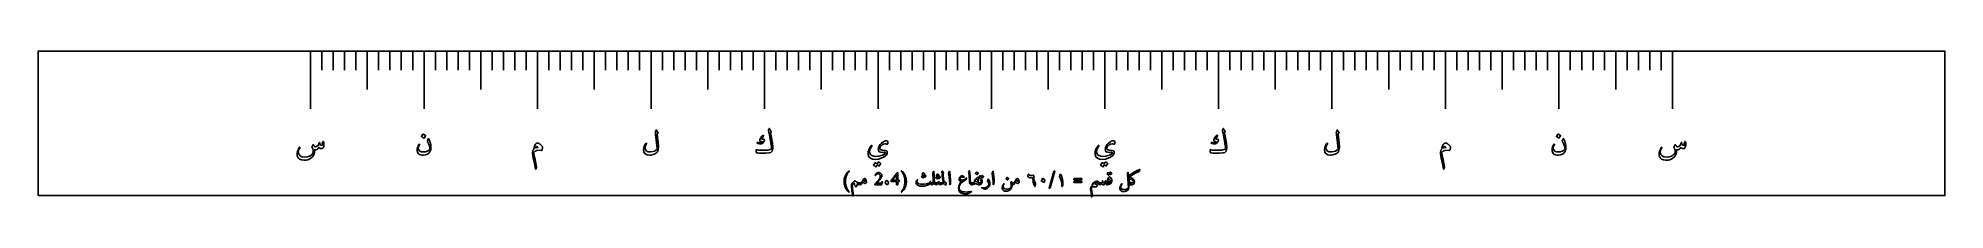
# Model space of a CAD drawing. Header units: millimetres. Extents: x -198 to 198, y 0 to 30.
import ezdxf

# ---------------------------------------------------------------- set-up
doc = ezdxf.new("R2010")
doc.units = ezdxf.units.MM
for name, color, linetype in [('CUT_OUTER', 1, 'Continuous'), ('ENGRAVE', 7, 'Continuous'), ('ENGRAVE_FINE', 8, 'Continuous'), ('TEXT', 5, 'Continuous')]:
    doc.layers.add(name, color=color, linetype=linetype)

msp = doc.modelspace()

# ---------------------------------------------------------------- linework, layer by layer
at = {"layer": 'CUT_OUTER'}
msp.add_lwpolyline([(-197.9899, 0), (197.9899, 0), (197.9899, 30), (-197.9899, 30)], close=True, dxfattribs=at)
at = {"layer": 'ENGRAVE'}
for points in [[(-141.4214, 30), (-141.4214, 18)], [(-129.6362, 30), (-129.6362, 22)], [(-117.8511, 30), (-117.8511, 18)], [(-106.066, 30), (-106.066, 22)], [(-94.2809, 30), (-94.2809, 18)], [(-82.4958, 30), (-82.4958, 22)], [(-70.7107, 30), (-70.7107, 18)], [(-58.9256, 30), (-58.9256, 22)], [(-47.1405, 30), (-47.1405, 18)], [(-35.3553, 30), (-35.3553, 22)], [(-23.5702, 30), (-23.5702, 18)], [(-11.7851, 30), (-11.7851, 22)], [(0, 30), (0, 18)], [(11.7851, 30), (11.7851, 22)], [(23.5702, 30), (23.5702, 18)], [(35.3553, 30), (35.3553, 22)], [(47.1405, 30), (47.1405, 18)], [(58.9256, 30), (58.9256, 22)], [(70.7107, 30), (70.7107, 18)], [(82.4958, 30), (82.4958, 22)], [(94.2809, 30), (94.2809, 18)], [(106.066, 30), (106.066, 22)], [(117.8511, 30), (117.8511, 18)], [(129.6362, 30), (129.6362, 22)], [(141.4214, 30), (141.4214, 18)]]:
    msp.add_lwpolyline(points, dxfattribs=at)
at = {"layer": 'ENGRAVE_FINE'}
for points in [[(-139.0643, 30), (-139.0643, 26)], [(-136.7073, 30), (-136.7073, 26)], [(-134.3503, 30), (-134.3503, 26)], [(-131.9933, 30), (-131.9933, 26)], [(-127.2792, 30), (-127.2792, 26)], [(-124.9222, 30), (-124.9222, 26)], [(-122.5652, 30), (-122.5652, 26)], [(-120.2082, 30), (-120.2082, 26)], [(-115.4941, 30), (-115.4941, 26)], [(-113.1371, 30), (-113.1371, 26)], [(-110.7801, 30), (-110.7801, 26)], [(-108.423, 30), (-108.423, 26)], [(-103.709, 30), (-103.709, 26)], [(-101.352, 30), (-101.352, 26)], [(-98.9949, 30), (-98.9949, 26)], [(-96.6379, 30), (-96.6379, 26)], [(-91.9239, 30), (-91.9239, 26)], [(-89.5669, 30), (-89.5669, 26)], [(-87.2098, 30), (-87.2098, 26)], [(-84.8528, 30), (-84.8528, 26)], [(-80.1388, 30), (-80.1388, 26)], [(-77.7817, 30), (-77.7817, 26)], [(-75.4247, 30), (-75.4247, 26)], [(-73.0677, 30), (-73.0677, 26)], [(-68.3537, 30), (-68.3537, 26)], [(-65.9966, 30), (-65.9966, 26)], [(-63.6396, 30), (-63.6396, 26)], [(-61.2826, 30), (-61.2826, 26)], [(-56.5685, 30), (-56.5685, 26)], [(-54.2115, 30), (-54.2115, 26)], [(-51.8545, 30), (-51.8545, 26)], [(-49.4975, 30), (-49.4975, 26)], [(-44.7834, 30), (-44.7834, 26)], [(-42.4264, 30), (-42.4264, 26)], [(-40.0694, 30), (-40.0694, 26)], [(-37.7124, 30), (-37.7124, 26)], [(-32.9983, 30), (-32.9983, 26)], [(-30.6413, 30), (-30.6413, 26)], [(-28.2843, 30), (-28.2843, 26)], [(-25.9272, 30), (-25.9272, 26)], [(-21.2132, 30), (-21.2132, 26)], [(-18.8562, 30), (-18.8562, 26)], [(-16.4992, 30), (-16.4992, 26)], [(-14.1421, 30), (-14.1421, 26)], [(-9.4281, 30), (-9.4281, 26)], [(-7.0711, 30), (-7.0711, 26)], [(-4.714, 30), (-4.714, 26)], [(-2.357, 30), (-2.357, 26)], [(2.357, 30), (2.357, 26)], [(4.714, 30), (4.714, 26)], [(7.0711, 30), (7.0711, 26)], [(9.4281, 30), (9.4281, 26)], [(14.1421, 30), (14.1421, 26)], [(16.4992, 30), (16.4992, 26)], [(18.8562, 30), (18.8562, 26)], [(21.2132, 30), (21.2132, 26)], [(25.9272, 30), (25.9272, 26)], [(28.2843, 30), (28.2843, 26)], [(30.6413, 30), (30.6413, 26)], [(32.9983, 30), (32.9983, 26)], [(37.7124, 30), (37.7124, 26)], [(40.0694, 30), (40.0694, 26)], [(42.4264, 30), (42.4264, 26)], [(44.7834, 30), (44.7834, 26)], [(49.4975, 30), (49.4975, 26)], [(51.8545, 30), (51.8545, 26)], [(54.2115, 30), (54.2115, 26)], [(56.5685, 30), (56.5685, 26)], [(61.2826, 30), (61.2826, 26)], [(63.6396, 30), (63.6396, 26)], [(65.9966, 30), (65.9966, 26)], [(68.3537, 30), (68.3537, 26)], [(73.0677, 30), (73.0677, 26)], [(75.4247, 30), (75.4247, 26)], [(77.7817, 30), (77.7817, 26)], [(80.1388, 30), (80.1388, 26)], [(84.8528, 30), (84.8528, 26)], [(87.2098, 30), (87.2098, 26)], [(89.5669, 30), (89.5669, 26)], [(91.9239, 30), (91.9239, 26)], [(96.6379, 30), (96.6379, 26)], [(98.9949, 30), (98.9949, 26)], [(101.352, 30), (101.352, 26)], [(103.709, 30), (103.709, 26)], [(108.423, 30), (108.423, 26)], [(110.7801, 30), (110.7801, 26)], [(113.1371, 30), (113.1371, 26)], [(115.4941, 30), (115.4941, 26)], [(120.2082, 30), (120.2082, 26)], [(122.5652, 30), (122.5652, 26)], [(124.9222, 30), (124.9222, 26)], [(127.2792, 30), (127.2792, 26)], [(131.9933, 30), (131.9933, 26)], [(134.3503, 30), (134.3503, 26)], [(136.7073, 30), (136.7073, 26)], [(139.0643, 30), (139.0643, 26)]]:
    msp.add_lwpolyline(points, dxfattribs=at)
at = {"layer": 'TEXT'}
for points in [[(-118.064, 12.7355), (-118.056, 12.7435), (-118.0447, 12.7484), (-118.0302, 12.75), (-118.0124, 12.7484), (-117.887, 12.6976), (-117.7689, 12.6355), (-117.658, 12.5621), (-117.5544, 12.4774), (-117.5443, 12.4645), (-117.5398, 12.4516), (-117.541, 12.4387), (-117.5479, 12.4258), (-117.8511, 11.9355), (-117.8624, 11.9238), (-117.8769, 11.921), (-117.8947, 11.927), (-117.9156, 11.9419), (-117.9338, 11.9548), (-117.9624, 11.9742), (-118.0015, 12), (-118.0511, 12.0323), (-118.112, 12.071), (-118.185, 12.1161), (-118.2701, 12.1677), (-118.3673, 12.2258), (-118.3802, 12.2355), (-118.3866, 12.2452), (-118.3866, 12.2548), (-118.3802, 12.2645)], [(-69.6687, 13.6), (-69.6575, 13.6198), (-69.6429, 13.6339), (-69.6252, 13.6423), (-69.6042, 13.6452), (-69.5833, 13.6415), (-69.5655, 13.6306), (-69.551, 13.6125), (-69.5397, 13.5871), (-69.4796, 13.4391), (-69.4155, 13.3113), (-69.3474, 13.2036), (-69.2752, 13.1161), (-69.2538, 13.0847), (-69.2478, 13.0484), (-69.257, 13.0073), (-69.2816, 12.9613), (-69.2974, 12.9391), (-69.3123, 12.9177), (-69.3264, 12.8972), (-69.3397, 12.8774), (-69.3522, 12.8589), (-69.3639, 12.8419), (-69.3748, 12.8266), (-69.3849, 12.8129), (-69.4018, 12.7879), (-69.4139, 12.7581), (-69.4212, 12.7234), (-69.4236, 12.6839), (-69.4159, 12.5724), (-69.4058, 12.4508), (-69.3933, 12.3192), (-69.3784, 12.1774), (-69.3615, 12.0256), (-69.3429, 11.8637), (-69.3228, 11.6917), (-69.301, 11.5097), (-69.2766, 11.328), (-69.255, 11.1573), (-69.2363, 10.9974), (-69.2204, 10.8484), (-69.2068, 10.7099), (-69.1954, 10.5815), (-69.1859, 10.4631), (-69.1784, 10.3548), (-69.17, 10.0343), (-69.1962, 9.7306), (-69.257, 9.444), (-69.3526, 9.1742), (-69.4458, 9.0157), (-69.5897, 8.8694), (-69.7845, 8.7351), (-70.03, 8.6129), (-70.2962, 8.5117), (-70.5462, 8.4403), (-70.78, 8.3988), (-70.9978, 8.3871), (-71.5429, 8.4621), (-71.9333, 8.6677), (-72.1687, 9.004), (-72.2494, 9.471), (-72.2212, 9.819), (-72.13, 10.1597), (-71.976, 10.4931), (-71.7591, 10.8194), (-71.7425, 10.8383), (-71.7252, 10.85), (-71.707, 10.8544), (-71.6881, 10.8516), (-71.6679, 10.844), (-71.6526, 10.8339), (-71.6421, 10.8214), (-71.6365, 10.8065), (-71.6325, 10.7843), (-71.6333, 10.7629), (-71.6389, 10.7423), (-71.6494, 10.7226), (-71.7974, 10.4343), (-71.8994, 10.1887), (-71.9554, 9.9859), (-71.9655, 9.8258), (-71.8579, 9.481), (-71.6252, 9.2403), (-71.2675, 9.1036), (-70.7849, 9.071), (-70.3498, 9.1181), (-69.98, 9.2274), (-69.6756, 9.3988), (-69.4365, 9.6323), (-69.4415, 9.745), (-69.4502, 9.8766), (-69.4625, 10.0272), (-69.4784, 10.1968), (-69.4984, 10.3857), (-69.5228, 10.5944), (-69.5516, 10.8228), (-69.5849, 11.071), (-69.6163, 11.327), (-69.6462, 11.579), (-69.6744, 11.827), (-69.701, 12.071), (-69.7256, 12.3109), (-69.7478, 12.5468), (-69.7675, 12.7786), (-69.7849, 13.0065), (-69.8107, 13.2258), (-69.8095, 13.2508), (-69.8058, 13.2742), (-69.7998, 13.296), (-69.7913, 13.3161)], [(-46.0856, 13.8452), (-46.0493, 13.776), (-46.0114, 13.7105), (-45.9719, 13.6486), (-45.9308, 13.5903), (-45.8876, 13.5357), (-45.8421, 13.4847), (-45.7941, 13.4373), (-45.7437, 13.3935), (-45.7243, 13.369), (-45.7179, 13.3403), (-45.7243, 13.3077), (-45.7437, 13.271), (-45.8598, 13.0774), (-45.8711, 13.0565), (-45.8792, 13.0387), (-45.884, 13.0242), (-45.8856, 13.0129), (-45.7796, 12.4897), (-45.6872, 12.0169), (-45.6086, 11.5946), (-45.5437, 11.2226), (-45.4929, 10.9014), (-45.4566, 10.6315), (-45.4348, 10.4127), (-45.4275, 10.2452), (-45.4275, 9.929), (-45.4332, 9.8288), (-45.4437, 9.7282), (-45.459, 9.6272), (-45.4792, 9.5258), (-45.5046, 9.424), (-45.5356, 9.3218), (-45.5723, 9.2192), (-45.6146, 9.1161), (-45.809, 8.9633), (-46.2372, 8.8597), (-46.8993, 8.8052), (-47.7953, 8.8), (-48.0751, 8.8097), (-48.334, 8.8258), (-48.5719, 8.8484), (-48.7888, 8.8774), (-48.8086, 8.8859), (-48.8227, 8.8984), (-48.8312, 8.9149), (-48.834, 8.9355), (-48.8398, 9.0343), (-48.8445, 9.1242), (-48.8479, 9.2052), (-48.8501, 9.2774), (-48.8511, 9.3415), (-48.8509, 9.3984), (-48.8495, 9.448), (-48.8469, 9.4903), (-48.8441, 9.5141), (-48.8356, 9.5274), (-48.8215, 9.5302), (-48.8017, 9.5226), (-48.6509, 9.477), (-48.4566, 9.4435), (-48.2187, 9.4222), (-47.9372, 9.4129), (-47.0965, 9.4133), (-46.4388, 9.4532), (-45.9642, 9.5327), (-45.6727, 9.6516), (-45.6731, 9.848), (-45.713, 10.2048), (-45.7925, 10.7222), (-45.9114, 11.4), (-46.036, 12.0786), (-46.1324, 12.5919), (-46.2005, 12.9399), (-46.2405, 13.1226), (-46.253, 13.1726), (-46.2646, 13.2194), (-46.2755, 13.2629), (-46.2856, 13.3032), (-46.2949, 13.3399), (-46.3034, 13.3726), (-46.311, 13.4012), (-46.3179, 13.4258), (-46.3292, 13.4794), (-46.3308, 13.5306), (-46.3227, 13.5794), (-46.305, 13.6258), (-46.1824, 13.871), (-46.1723, 13.8875), (-46.1614, 13.8984), (-46.1497, 13.9036), (-46.1372, 13.9032), (-46.1219, 13.8948), (-46.1082, 13.8823), (-46.0961, 13.8657), (-46.0856, 13.8452)], [(-47.3824, 12.5032), (-47.3703, 12.5016), (-47.3598, 12.4968), (-47.3509, 12.4887), (-47.3437, 12.4774), (-47.3413, 12.4673), (-47.3405, 12.4565), (-47.3413, 12.4448), (-47.3437, 12.4323), (-47.4792, 12.0903), (-47.4957, 12.0556), (-47.513, 12.029), (-47.5312, 12.0105), (-47.5501, 12), (-47.6312, 11.977), (-47.7001, 11.9468), (-47.757, 11.9093), (-47.8017, 11.8645), (-47.8106, 11.8411), (-47.7985, 11.8161), (-47.7655, 11.7895), (-47.7114, 11.7613), (-47.6753, 11.7488), (-47.638, 11.7371), (-47.5995, 11.7262), (-47.5598, 11.7161), (-47.5185, 11.7069), (-47.4751, 11.6984), (-47.4298, 11.6907), (-47.3824, 11.6839), (-47.2187, 11.6157), (-47.1663, 11.4758), (-47.2251, 11.2641), (-47.3953, 10.9806), (-47.4655, 10.8964), (-47.534, 10.8306), (-47.6009, 10.7835), (-47.6663, 10.7548), (-47.738, 10.7399), (-47.8372, 10.7339), (-47.9638, 10.7367), (-48.1179, 10.7484), (-48.1965, 10.756), (-48.2711, 10.7661), (-48.3417, 10.7786), (-48.4082, 10.7935), (-48.4707, 10.8097), (-48.5292, 10.8258), (-48.5836, 10.8419), (-48.634, 10.8581), (-48.665, 10.8754), (-48.6872, 10.8952), (-48.7005, 10.9173), (-48.705, 10.9419), (-48.7009, 10.9673), (-48.6888, 10.9855), (-48.6687, 10.9964), (-48.6405, 11), (-48.5505, 11.006), (-48.4485, 11.0113), (-48.3344, 11.0157), (-48.2082, 11.0194), (-47.9727, 11.0262), (-47.7888, 11.0403), (-47.6566, 11.0617), (-47.5759, 11.0903), (-47.5655, 11.098), (-47.5598, 11.1081), (-47.559, 11.1206), (-47.563, 11.1355), (-47.5687, 11.1448), (-47.5792, 11.1532), (-47.5945, 11.1609), (-47.6146, 11.1677), (-47.8017, 11.2129), (-47.88, 11.2355), (-47.9469, 11.2645), (-48.0025, 11.3), (-48.0469, 11.3419), (-48.0844, 11.3911), (-48.1066, 11.4419), (-48.1134, 11.4944), (-48.105, 11.5484), (-47.9872, 11.9129), (-47.8275, 12.1935), (-47.6259, 12.3903), (-47.3824, 12.5032)], [(48.1953, 13.8452), (48.2316, 13.776), (48.2695, 13.7105), (48.309, 13.6486), (48.3501, 13.5903), (48.3933, 13.5357), (48.4388, 13.4847), (48.4868, 13.4373), (48.5372, 13.3935), (48.5566, 13.369), (48.563, 13.3403), (48.5566, 13.3077), (48.5372, 13.271), (48.4211, 13.0774), (48.4098, 13.0565), (48.4017, 13.0387), (48.3969, 13.0242), (48.3953, 13.0129), (48.5013, 12.4897), (48.5937, 12.0169), (48.6723, 11.5946), (48.7372, 11.2226), (48.788, 10.9014), (48.8243, 10.6315), (48.8461, 10.4127), (48.8534, 10.2452), (48.8534, 9.929), (48.8477, 9.8288), (48.8372, 9.7282), (48.8219, 9.6272), (48.8017, 9.5258), (48.7763, 9.424), (48.7453, 9.3218), (48.7086, 9.2192), (48.6663, 9.1161), (48.4719, 8.9633), (48.0437, 8.8597), (47.3816, 8.8052), (46.4856, 8.8), (46.2058, 8.8097), (45.9469, 8.8258), (45.709, 8.8484), (45.4921, 8.8774), (45.4723, 8.8859), (45.4582, 8.8984), (45.4497, 8.9149), (45.4469, 8.9355), (45.4411, 9.0343), (45.4364, 9.1242), (45.433, 9.2052), (45.4308, 9.2774), (45.4298, 9.3415), (45.43, 9.3984), (45.4314, 9.448), (45.434, 9.4903), (45.4368, 9.5141), (45.4453, 9.5274), (45.4594, 9.5302), (45.4792, 9.5226), (45.63, 9.477), (45.8243, 9.4435), (46.0622, 9.4222), (46.3437, 9.4129), (47.1844, 9.4133), (47.8421, 9.4532), (48.3167, 9.5327), (48.6082, 9.6516), (48.6078, 9.848), (48.5679, 10.2048), (48.4884, 10.7222), (48.3695, 11.4), (48.2449, 12.0786), (48.1485, 12.5919), (48.0804, 12.9399), (48.0405, 13.1226), (48.028, 13.1726), (48.0163, 13.2194), (48.0054, 13.2629), (47.9953, 13.3032), (47.986, 13.3399), (47.9775, 13.3726), (47.9699, 13.4012), (47.963, 13.4258), (47.9517, 13.4794), (47.9501, 13.5306), (47.9582, 13.5794), (47.9759, 13.6258), (48.0985, 13.871), (48.1086, 13.8875), (48.1195, 13.8984), (48.1312, 13.9036), (48.1437, 13.9032), (48.159, 13.8948), (48.1727, 13.8823), (48.1848, 13.8657), (48.1953, 13.8452)], [(46.8985, 12.5032), (46.9106, 12.5016), (46.9211, 12.4968), (46.93, 12.4887), (46.9372, 12.4774), (46.9396, 12.4673), (46.9405, 12.4565), (46.9396, 12.4448), (46.9372, 12.4323), (46.8017, 12.0903), (46.7852, 12.0556), (46.7679, 12.029), (46.7497, 12.0105), (46.7308, 12), (46.6497, 11.977), (46.5808, 11.9468), (46.5239, 11.9093), (46.4792, 11.8645), (46.4703, 11.8411), (46.4824, 11.8161), (46.5155, 11.7895), (46.5695, 11.7613), (46.6056, 11.7488), (46.6429, 11.7371), (46.6814, 11.7262), (46.7211, 11.7161), (46.7624, 11.7069), (46.8058, 11.6984), (46.8511, 11.6907), (46.8985, 11.6839), (47.0622, 11.6157), (47.1146, 11.4758), (47.0558, 11.2641), (46.8856, 10.9806), (46.8155, 10.8964), (46.7469, 10.8306), (46.68, 10.7835), (46.6146, 10.7548), (46.5429, 10.7399), (46.4437, 10.7339), (46.3171, 10.7367), (46.163, 10.7484), (46.0844, 10.756), (46.0098, 10.7661), (45.9392, 10.7786), (45.8727, 10.7935), (45.8102, 10.8097), (45.7517, 10.8258), (45.6973, 10.8419), (45.6469, 10.8581), (45.6159, 10.8754), (45.5937, 10.8952), (45.5804, 10.9173), (45.5759, 10.9419), (45.58, 10.9673), (45.5921, 10.9855), (45.6122, 10.9964), (45.6405, 11), (45.7304, 11.006), (45.8324, 11.0113), (45.9465, 11.0157), (46.0727, 11.0194), (46.3082, 11.0262), (46.4921, 11.0403), (46.6243, 11.0617), (46.705, 11.0903), (46.7155, 11.098), (46.7211, 11.1081), (46.7219, 11.1206), (46.7179, 11.1355), (46.7122, 11.1448), (46.7017, 11.1532), (46.6864, 11.1609), (46.6663, 11.1677), (46.4792, 11.2129), (46.4009, 11.2355), (46.334, 11.2645), (46.2784, 11.3), (46.234, 11.3419), (46.1965, 11.3911), (46.1743, 11.4419), (46.1675, 11.4944), (46.1759, 11.5484), (46.2937, 11.9129), (46.4534, 12.1935), (46.655, 12.3903), (46.8985, 12.5032)], [(71.7526, 13.6), (71.7639, 13.6198), (71.7784, 13.6339), (71.7962, 13.6423), (71.8171, 13.6452), (71.8381, 13.6415), (71.8558, 13.6306), (71.8704, 13.6125), (71.8816, 13.5871), (71.9417, 13.4391), (72.0058, 13.3113), (72.074, 13.2036), (72.1462, 13.1161), (72.1675, 13.0847), (72.1736, 13.0484), (72.1643, 13.0073), (72.1397, 12.9613), (72.124, 12.9391), (72.1091, 12.9177), (72.095, 12.8972), (72.0816, 12.8774), (72.0691, 12.8589), (72.0575, 12.8419), (72.0466, 12.8266), (72.0365, 12.8129), (72.0195, 12.7879), (72.0075, 12.7581), (72.0002, 12.7234), (71.9978, 12.6839), (72.0054, 12.5724), (72.0155, 12.4508), (72.028, 12.3192), (72.0429, 12.1774), (72.0599, 12.0256), (72.0784, 11.8637), (72.0986, 11.6917), (72.1204, 11.5097), (72.1448, 11.328), (72.1663, 11.1573), (72.1851, 10.9974), (72.201, 10.8484), (72.2145, 10.7099), (72.226, 10.5815), (72.2355, 10.4631), (72.2429, 10.3548), (72.2514, 10.0343), (72.2252, 9.7306), (72.1643, 9.444), (72.0687, 9.1742), (71.9756, 9.0157), (71.8316, 8.8694), (71.6369, 8.7351), (71.3913, 8.6129), (71.1252, 8.5117), (70.8752, 8.4403), (70.6413, 8.3988), (70.4236, 8.3871), (69.8784, 8.4621), (69.4881, 8.6677), (69.2526, 9.004), (69.172, 9.471), (69.2002, 9.819), (69.2913, 10.1597), (69.4454, 10.4931), (69.6623, 10.8194), (69.6788, 10.8383), (69.6962, 10.85), (69.7143, 10.8544), (69.7333, 10.8516), (69.7534, 10.844), (69.7687, 10.8339), (69.7792, 10.8214), (69.7849, 10.8065), (69.7889, 10.7843), (69.7881, 10.7629), (69.7825, 10.7423), (69.772, 10.7226), (69.624, 10.4343), (69.522, 10.1887), (69.4659, 9.9859), (69.4558, 9.8258), (69.5635, 9.481), (69.7962, 9.2403), (70.1538, 9.1036), (70.6365, 9.071), (71.0716, 9.1181), (71.4413, 9.2274), (71.7458, 9.3988), (71.9849, 9.6323), (71.9798, 9.745), (71.9712, 9.8766), (71.9589, 10.0272), (71.9429, 10.1968), (71.923, 10.3857), (71.8986, 10.5944), (71.8698, 10.8228), (71.8365, 11.071), (71.805, 11.327), (71.7752, 11.579), (71.747, 11.827), (71.7204, 12.071), (71.6958, 12.3109), (71.6736, 12.5468), (71.6538, 12.7786), (71.6365, 13.0065), (71.6107, 13.2258), (71.6119, 13.2508), (71.6155, 13.2742), (71.6216, 13.296), (71.63, 13.3161)], [(117.6382, 12.7355), (117.6463, 12.7435), (117.6576, 12.7484), (117.6721, 12.75), (117.6898, 12.7484), (117.8152, 12.6976), (117.9334, 12.6355), (118.0443, 12.5621), (118.1479, 12.4774), (118.158, 12.4645), (118.1624, 12.4516), (118.1612, 12.4387), (118.1544, 12.4258), (117.8511, 11.9355), (117.8398, 11.9238), (117.8253, 11.921), (117.8076, 11.927), (117.7866, 11.9419), (117.7685, 11.9548), (117.7398, 11.9742), (117.7007, 12), (117.6511, 12.0323), (117.5902, 12.071), (117.5173, 12.1161), (117.4322, 12.1677), (117.335, 12.2258), (117.3221, 12.2355), (117.3156, 12.2452), (117.3156, 12.2548), (117.3221, 12.2645)], [(-138.8601, 11.1419), (-138.8488, 11.1702), (-138.8343, 11.1903), (-138.8165, 11.2024), (-138.7955, 11.2065), (-138.7685, 11.2032), (-138.7455, 11.1935), (-138.7266, 11.1774), (-138.7117, 11.1548), (-138.675, 11.0742), (-138.6488, 10.9742), (-138.633, 10.8548), (-138.6278, 10.7161), (-138.6419, 10.4895), (-138.6843, 10.2742), (-138.7548, 10.0702), (-138.8536, 9.8774), (-138.8875, 9.831), (-138.9246, 9.7952), (-138.9649, 9.7698), (-139.0085, 9.7548), (-139.1661, 9.7448), (-139.3359, 9.7726), (-139.5177, 9.8383), (-139.7117, 9.9419), (-139.875, 9.7181), (-140.0681, 9.5694), (-140.2911, 9.4956), (-140.5439, 9.4968), (-140.5522, 9.3607), (-140.5641, 9.2298), (-140.5796, 9.1042), (-140.5988, 8.9839), (-140.6216, 8.8679), (-140.648, 8.7556), (-140.678, 8.647), (-140.7117, 8.5419), (-140.7899, 8.3524), (-140.8955, 8.1774), (-141.0286, 8.0169), (-141.1891, 7.871), (-141.5645, 7.621), (-141.9617, 7.4452), (-142.3806, 7.3435), (-142.8214, 7.3161), (-143.3177, 7.3835), (-143.7101, 7.5597), (-143.9984, 7.8448), (-144.1826, 8.2387), (-144.2076, 8.3806), (-144.2117, 8.5484), (-144.1947, 8.7419), (-144.1568, 8.9613), (-144.096, 9.2016), (-144.0101, 9.4516), (-143.8992, 9.7113), (-143.7633, 9.9806), (-143.7524, 9.9976), (-143.7391, 10.0097), (-143.7234, 10.0169), (-143.7052, 10.0194), (-143.6871, 10.0177), (-143.6714, 10.0129), (-143.658, 10.0048), (-143.6472, 9.9935), (-143.6399, 9.977), (-143.6375, 9.9597), (-143.6399, 9.9415), (-143.6472, 9.9226), (-143.8197, 9.5641), (-143.931, 9.2694), (-143.981, 9.0383), (-143.9697, 8.871), (-143.8068, 8.502), (-143.5504, 8.2339), (-143.2004, 8.0665), (-142.7568, 8), (-142.1367, 8.0395), (-141.6117, 8.1968), (-141.1818, 8.4718), (-140.8472, 8.8645), (-140.8484, 9.1234), (-140.8907, 9.3968), (-140.9742, 9.6847), (-141.0988, 9.9871), (-141.1145, 10.0177), (-141.123, 10.0452), (-141.1242, 10.0694), (-141.1181, 10.0903), (-141.0835, 10.1623), (-141.0504, 10.2298), (-141.0189, 10.2929), (-140.9891, 10.3516), (-140.9609, 10.405), (-140.9343, 10.4524), (-140.9093, 10.4938), (-140.8859, 10.529), (-140.8726, 10.544), (-140.8585, 10.55), (-140.8435, 10.5472), (-140.8278, 10.5355), (-140.8197, 10.5266), (-140.8085, 10.5129), (-140.7939, 10.4944), (-140.7762, 10.471), (-140.756, 10.4427), (-140.7343, 10.4097), (-140.7109, 10.3718), (-140.6859, 10.329), (-140.6351, 10.2468), (-140.5923, 10.1871), (-140.5576, 10.15), (-140.531, 10.1355), (-140.3633, 10.1214), (-140.1955, 10.15), (-140.0278, 10.2214), (-139.8601, 10.3355), (-139.7992, 10.4113), (-139.7391, 10.5355), (-139.6798, 10.7081), (-139.6214, 10.929), (-139.6157, 10.95), (-139.6052, 10.9677), (-139.5899, 10.9823), (-139.5697, 10.9935), (-139.5508, 11.0008), (-139.5326, 11.0032), (-139.5153, 11.0008), (-139.4988, 10.9935), (-139.4742, 10.9532), (-139.4649, 10.8774), (-139.471, 10.7661), (-139.4923, 10.6194), (-139.3621, 10.5395), (-139.223, 10.4871), (-139.075, 10.4621), (-138.9181, 10.4645), (-138.9201, 10.5117), (-138.9262, 10.55), (-138.9363, 10.5794), (-138.9504, 10.6), (-138.9665, 10.6194), (-138.9762, 10.6387), (-138.9794, 10.6581), (-138.9762, 10.6774)], [(-116.8705, 11.7677), (-116.8165, 11.6589), (-116.764, 11.5452), (-116.7132, 11.4266), (-116.664, 11.3032), (-116.6173, 11.1742), (-116.5737, 11.0387), (-116.5334, 10.8968), (-116.4963, 10.7484), (-116.4644, 10.6006), (-116.4398, 10.454), (-116.4225, 10.3087), (-116.4124, 10.1645), (-116.4096, 10.0212), (-116.414, 9.8782), (-116.4257, 9.7357), (-116.4447, 9.5935), (-116.4761, 9.4444), (-116.5189, 9.3065), (-116.5729, 9.1798), (-116.6382, 9.0645), (-116.8604, 8.802), (-117.1527, 8.6016), (-117.5152, 8.4633), (-117.9479, 8.3871), (-118.2608, 8.3794), (-118.535, 8.421), (-118.7705, 8.5117), (-118.9673, 8.6516), (-119.1152, 8.8315), (-119.2173, 9.0419), (-119.2733, 9.2831), (-119.2834, 9.5548), (-119.2467, 9.8427), (-119.1689, 10.1194), (-119.0499, 10.3847), (-118.8898, 10.6387), (-118.8644, 10.6677), (-118.8398, 10.6839), (-118.816, 10.6871), (-118.7931, 10.6774), (-118.7717, 10.6573), (-118.7656, 10.629), (-118.7749, 10.5927), (-118.7995, 10.5484), (-118.9592, 10.2286), (-119.0382, 9.9403), (-119.0366, 9.6835), (-118.9544, 9.4581), (-118.804, 9.2774), (-118.5915, 9.1484), (-118.3169, 9.071), (-117.9802, 9.0452), (-117.5733, 9.0851), (-117.2108, 9.1919), (-116.8927, 9.3657), (-116.6189, 9.6065), (-116.6132, 9.6149), (-116.6092, 9.6274), (-116.6068, 9.644), (-116.606, 9.6645), (-116.6152, 9.8262), (-116.6495, 10.0145), (-116.7088, 10.2294), (-116.7931, 10.471), (-116.8406, 10.5925), (-116.8866, 10.7056), (-116.931, 10.8103), (-116.9737, 10.9065), (-117.0152, 10.9938), (-117.056, 11.0718), (-117.0959, 11.1405), (-117.135, 11.2), (-117.1535, 11.231), (-117.164, 11.2597), (-117.1665, 11.2859), (-117.1608, 11.3097), (-116.9673, 11.7871), (-116.9491, 11.8149), (-116.9269, 11.821), (-116.9007, 11.8052), (-116.8705, 11.7677)], [(-95.068, 9.6129), (-95.0505, 9.7159), (-95.0301, 9.8185), (-95.0069, 9.9208), (-94.9809, 10.0226), (-94.9513, 10.1232), (-94.9172, 10.2218), (-94.8787, 10.3183), (-94.8357, 10.4129), (-94.7406, 10.5843), (-94.6422, 10.7177), (-94.5406, 10.8133), (-94.4357, 10.871), (-94.2761, 10.8988), (-94.1003, 10.8661), (-93.9083, 10.773), (-93.7003, 10.6194), (-93.643, 10.5702), (-93.5874, 10.5194), (-93.5333, 10.4669), (-93.4809, 10.4129), (-93.4297, 10.3573), (-93.3793, 10.3), (-93.3297, 10.2411), (-93.2809, 10.1806), (-93.2559, 10.1456), (-93.239, 10.1113), (-93.2301, 10.0778), (-93.2293, 10.0452), (-93.2511, 9.9135), (-93.2712, 9.796), (-93.2898, 9.6925), (-93.3067, 9.6032), (-93.3216, 9.5292), (-93.3341, 9.4718), (-93.3442, 9.4308), (-93.3519, 9.4065), (-93.3708, 9.3766), (-93.3954, 9.3581), (-93.4257, 9.3508), (-93.4615, 9.3548), (-93.9611, 9.425), (-94.3954, 9.3839), (-94.7644, 9.2315), (-95.068, 8.9677), (-95.0894, 8.9355), (-95.1019, 8.9032), (-95.1055, 8.871), (-95.1003, 8.8387), (-94.9865, 8.404), (-94.8777, 7.9516), (-94.7736, 7.4815), (-94.6745, 6.9935), (-94.5624, 6.3371), (-94.5164, 5.8645), (-94.5365, 5.5758), (-94.6228, 5.471), (-94.6579, 5.479), (-94.6857, 5.5097), (-94.7063, 5.5629), (-94.7196, 5.6387), (-94.7353, 5.7968), (-94.7567, 5.9613), (-94.7837, 6.1323), (-94.8164, 6.3097), (-94.8539, 6.4931), (-94.8954, 6.6823), (-94.941, 6.877), (-94.9906, 7.0774), (-95.1563, 7.7496), (-95.2664, 8.2823), (-95.3208, 8.6754), (-95.3196, 8.929), (-95.3013, 9.047), (-95.2785, 9.1556), (-95.2513, 9.255), (-95.2196, 9.3452), (-95.1847, 9.426), (-95.1478, 9.4976), (-95.1089, 9.5599), (-95.068, 9.6129)], [(-94.7325, 9.8516), (-94.6728, 9.8764), (-94.6099, 9.8992), (-94.5438, 9.92), (-94.4745, 9.9387), (-94.4023, 9.9554), (-94.3277, 9.9702), (-94.2507, 9.9829), (-94.1712, 9.9935), (-94.2829, 10.0786), (-94.3793, 10.1339), (-94.4603, 10.1593), (-94.5261, 10.1548), (-94.6043, 10.1165), (-94.6648, 10.0532), (-94.7075, 9.9649), (-94.7325, 9.8516)], [(-21.7057, 10.6581), (-21.9146, 10.7278), (-22.1476, 10.7306), (-22.4049, 10.6665), (-22.6864, 10.5355), (-22.865, 10.4105), (-23.0138, 10.2613), (-23.1327, 10.0879), (-23.2218, 9.8903), (-23.2307, 9.8508), (-23.2315, 9.8097), (-23.2243, 9.7669), (-23.2089, 9.7226), (-23.1065, 9.5847), (-22.9347, 9.4806), (-22.6936, 9.4105), (-22.3831, 9.3742), (-22.0767, 9.3415), (-21.8541, 9.2823), (-21.7154, 9.1964), (-21.6605, 9.0839), (-21.6545, 8.8484), (-21.7009, 8.6387), (-21.7997, 8.4548), (-21.9509, 8.2968), (-22.4311, 7.969), (-22.9428, 7.7274), (-23.486, 7.5722), (-24.0605, 7.5032), (-24.688, 7.5468), (-25.1573, 7.7355), (-25.4686, 8.0694), (-25.6218, 8.5484), (-25.6307, 8.8113), (-25.5928, 9.0968), (-25.5081, 9.4048), (-25.3767, 9.7355), (-25.3309, 9.8274), (-25.2839, 9.9161), (-25.2358, 10.0016), (-25.1864, 10.0839), (-25.1353, 10.1633), (-25.0823, 10.2403), (-25.0273, 10.3149), (-24.9702, 10.3871), (-24.9396, 10.4169), (-24.9122, 10.429), (-24.888, 10.4234), (-24.867, 10.4), (-24.8553, 10.371), (-24.8525, 10.3419), (-24.8585, 10.3129), (-24.8735, 10.2839), (-25.1388, 9.8565), (-25.296, 9.471), (-25.3452, 9.1274), (-25.2864, 8.8258), (-25.0968, 8.5081), (-24.8186, 8.2839), (-24.4517, 8.1532), (-23.996, 8.1161), (-23.4122, 8.1625), (-22.8864, 8.2823), (-22.4186, 8.4754), (-22.0089, 8.7419), (-21.9843, 8.7645), (-21.9751, 8.7871), (-21.9811, 8.8097), (-22.0025, 8.8323), (-22.0892, 8.8742), (-22.2396, 8.9097), (-22.4537, 8.9387), (-22.7315, 8.9613), (-23.0142, 8.996), (-23.2299, 9.0613), (-23.3787, 9.1573), (-23.4605, 9.2839), (-23.4985, 9.4327), (-23.5089, 9.5887), (-23.492, 9.752), (-23.4476, 9.9226), (-23.3037, 10.2577), (-23.1041, 10.5661), (-22.8489, 10.848), (-22.538, 11.1032), (-22.4553, 11.1637), (-22.3751, 11.2161), (-22.2972, 11.2605), (-22.2218, 11.2968), (-22.1493, 11.3254), (-22.0799, 11.3468), (-22.0138, 11.3609), (-21.9509, 11.3677), (-21.7049, 11.3448), (-21.5541, 11.2371), (-21.4985, 11.0448), (-21.538, 10.7677), (-21.5678, 10.6931), (-21.6057, 10.65), (-21.6517, 10.6383), (-21.7057, 10.6581)], [(25.4347, 10.6581), (25.2259, 10.7278), (24.9928, 10.7306), (24.7355, 10.6665), (24.4541, 10.5355), (24.2755, 10.4105), (24.1267, 10.2613), (24.0077, 10.0879), (23.9186, 9.8903), (23.9097, 9.8508), (23.9089, 9.8097), (23.9162, 9.7669), (23.9315, 9.7226), (24.0339, 9.5847), (24.2057, 9.4806), (24.4468, 9.4105), (24.7573, 9.3742), (25.0638, 9.3415), (25.2864, 9.2823), (25.4251, 9.1964), (25.4799, 9.0839), (25.486, 8.8484), (25.4396, 8.6387), (25.3408, 8.4548), (25.1896, 8.2968), (24.7093, 7.969), (24.1976, 7.7274), (23.6545, 7.5722), (23.0799, 7.5032), (22.4525, 7.5468), (21.9831, 7.7355), (21.6718, 8.0694), (21.5186, 8.5484), (21.5097, 8.8113), (21.5476, 9.0968), (21.6323, 9.4048), (21.7638, 9.7355), (21.8095, 9.8274), (21.8565, 9.9161), (21.9047, 10.0016), (21.9541, 10.0839), (22.0051, 10.1633), (22.0581, 10.2403), (22.1132, 10.3149), (22.1702, 10.3871), (22.2009, 10.4169), (22.2283, 10.429), (22.2525, 10.4234), (22.2735, 10.4), (22.2851, 10.371), (22.288, 10.3419), (22.2819, 10.3129), (22.267, 10.2839), (22.0017, 9.8565), (21.8444, 9.471), (21.7952, 9.1274), (21.8541, 8.8258), (22.0436, 8.5081), (22.3218, 8.2839), (22.6888, 8.1532), (23.1444, 8.1161), (23.7283, 8.1625), (24.2541, 8.2823), (24.7218, 8.4754), (25.1315, 8.7419), (25.1561, 8.7645), (25.1654, 8.7871), (25.1593, 8.8097), (25.138, 8.8323), (25.0513, 8.8742), (24.9009, 8.9097), (24.6868, 8.9387), (24.4089, 8.9613), (24.1263, 8.996), (23.9105, 9.0613), (23.7618, 9.1573), (23.6799, 9.2839), (23.642, 9.4327), (23.6315, 9.5887), (23.6485, 9.752), (23.6928, 9.9226), (23.8368, 10.2577), (24.0364, 10.5661), (24.2916, 10.848), (24.6025, 11.1032), (24.6851, 11.1637), (24.7654, 11.2161), (24.8432, 11.2605), (24.9186, 11.2968), (24.9912, 11.3254), (25.0605, 11.3468), (25.1267, 11.3609), (25.1896, 11.3677), (25.4355, 11.3448), (25.5864, 11.2371), (25.642, 11.0448), (25.6025, 10.7677), (25.5726, 10.6931), (25.5347, 10.65), (25.4888, 10.6383), (25.4347, 10.6581)], [(93.4938, 9.6129), (93.5113, 9.7159), (93.5317, 9.8185), (93.5549, 9.9208), (93.5809, 10.0226), (93.6105, 10.1232), (93.6446, 10.2218), (93.6831, 10.3183), (93.7261, 10.4129), (93.8212, 10.5843), (93.9196, 10.7177), (94.0212, 10.8133), (94.1261, 10.871), (94.2857, 10.8988), (94.4615, 10.8661), (94.6535, 10.773), (94.8615, 10.6194), (94.9188, 10.5702), (94.9745, 10.5194), (95.0285, 10.4669), (95.0809, 10.4129), (95.1321, 10.3573), (95.1825, 10.3), (95.2321, 10.2411), (95.2809, 10.1806), (95.3059, 10.1456), (95.3228, 10.1113), (95.3317, 10.0778), (95.3325, 10.0452), (95.3107, 9.9135), (95.2906, 9.796), (95.272, 9.6925), (95.2551, 9.6032), (95.2402, 9.5292), (95.2277, 9.4718), (95.2176, 9.4308), (95.2099, 9.4065), (95.191, 9.3766), (95.1664, 9.3581), (95.1361, 9.3508), (95.1003, 9.3548), (94.6007, 9.425), (94.1664, 9.3839), (93.7974, 9.2315), (93.4938, 8.9677), (93.4724, 8.9355), (93.4599, 8.9032), (93.4563, 8.871), (93.4615, 8.8387), (93.5753, 8.404), (93.6841, 7.9516), (93.7882, 7.4815), (93.8874, 6.9935), (93.9995, 6.3371), (94.0454, 5.8645), (94.0253, 5.5758), (93.939, 5.471), (93.9039, 5.479), (93.8761, 5.5097), (93.8555, 5.5629), (93.8422, 5.6387), (93.8265, 5.7968), (93.8051, 5.9613), (93.7781, 6.1323), (93.7454, 6.3097), (93.7079, 6.4931), (93.6664, 6.6823), (93.6208, 6.877), (93.5712, 7.0774), (93.4055, 7.7496), (93.2954, 8.2823), (93.241, 8.6754), (93.2422, 8.929), (93.2605, 9.047), (93.2833, 9.1556), (93.3105, 9.255), (93.3422, 9.3452), (93.3771, 9.426), (93.414, 9.4976), (93.4529, 9.5599), (93.4938, 9.6129)], [(93.8293, 9.8516), (93.889, 9.8764), (93.9519, 9.8992), (94.018, 9.92), (94.0874, 9.9387), (94.1595, 9.9554), (94.2341, 9.9702), (94.3111, 9.9829), (94.3906, 9.9935), (94.2789, 10.0786), (94.1825, 10.1339), (94.1015, 10.1593), (94.0357, 10.1548), (93.9575, 10.1165), (93.897, 10.0532), (93.8543, 9.9649), (93.8293, 9.8516)], [(118.8318, 11.7677), (118.8858, 11.6589), (118.9382, 11.5452), (118.989, 11.4266), (119.0382, 11.3032), (119.085, 11.1742), (119.1285, 11.0387), (119.1689, 10.8968), (119.206, 10.7484), (119.2378, 10.6006), (119.2624, 10.454), (119.2798, 10.3087), (119.2898, 10.1645), (119.2927, 10.0212), (119.2882, 9.8782), (119.2765, 9.7357), (119.2576, 9.5935), (119.2261, 9.4444), (119.1834, 9.3065), (119.1294, 9.1798), (119.064, 9.0645), (118.8419, 8.802), (118.5495, 8.6016), (118.187, 8.4633), (117.7544, 8.3871), (117.4415, 8.3794), (117.1673, 8.421), (116.9318, 8.5117), (116.735, 8.6516), (116.587, 8.8315), (116.485, 9.0419), (116.429, 9.2831), (116.4189, 9.5548), (116.4556, 9.8427), (116.5334, 10.1194), (116.6523, 10.3847), (116.8124, 10.6387), (116.8378, 10.6677), (116.8624, 10.6839), (116.8862, 10.6871), (116.9092, 10.6774), (116.9306, 10.6573), (116.9366, 10.629), (116.9273, 10.5927), (116.9027, 10.5484), (116.7431, 10.2286), (116.664, 9.9403), (116.6656, 9.6835), (116.7479, 9.4581), (116.8983, 9.2774), (117.1108, 9.1484), (117.3854, 9.071), (117.7221, 9.0452), (118.129, 9.0851), (118.4915, 9.1919), (118.8096, 9.3657), (119.0834, 9.6065), (119.089, 9.6149), (119.0931, 9.6274), (119.0955, 9.644), (119.0963, 9.6645), (119.087, 9.8262), (119.0527, 10.0145), (118.9935, 10.2294), (118.9092, 10.471), (118.8616, 10.5925), (118.8156, 10.7056), (118.7713, 10.8103), (118.7285, 10.9065), (118.687, 10.9938), (118.6463, 11.0718), (118.6064, 11.1405), (118.5673, 11.2), (118.5487, 11.231), (118.5382, 11.2597), (118.5358, 11.2859), (118.5415, 11.3097), (118.735, 11.7871), (118.7531, 11.8149), (118.7753, 11.821), (118.8015, 11.8052), (118.8318, 11.7677)], [(143.9826, 11.1419), (143.9939, 11.1702), (144.0085, 11.1903), (144.0262, 11.2024), (144.0472, 11.2065), (144.0742, 11.2032), (144.0972, 11.1935), (144.1161, 11.1774), (144.131, 11.1548), (144.1677, 11.0742), (144.1939, 10.9742), (144.2097, 10.8548), (144.2149, 10.7161), (144.2008, 10.4895), (144.1585, 10.2742), (144.0879, 10.0702), (143.9891, 9.8774), (143.9552, 9.831), (143.9181, 9.7952), (143.8778, 9.7698), (143.8343, 9.7548), (143.6766, 9.7448), (143.5068, 9.7726), (143.325, 9.8383), (143.131, 9.9419), (142.9677, 9.7181), (142.7746, 9.5694), (142.5516, 9.4956), (142.2988, 9.4968), (142.2905, 9.3607), (142.2786, 9.2298), (142.2631, 9.1042), (142.2439, 8.9839), (142.2212, 8.8679), (142.1947, 8.7556), (142.1647, 8.647), (142.131, 8.5419), (142.0528, 8.3524), (141.9472, 8.1774), (141.8141, 8.0169), (141.6536, 7.871), (141.2782, 7.621), (140.881, 7.4452), (140.4621, 7.3435), (140.0214, 7.3161), (139.525, 7.3835), (139.1326, 7.5597), (138.8443, 7.8448), (138.6601, 8.2387), (138.6351, 8.3806), (138.631, 8.5484), (138.648, 8.7419), (138.6859, 8.9613), (138.7468, 9.2016), (138.8326, 9.4516), (138.9435, 9.7113), (139.0794, 9.9806), (139.0903, 9.9976), (139.1036, 10.0097), (139.1193, 10.0169), (139.1375, 10.0194), (139.1556, 10.0177), (139.1714, 10.0129), (139.1847, 10.0048), (139.1955, 9.9935), (139.2028, 9.977), (139.2052, 9.9597), (139.2028, 9.9415), (139.1955, 9.9226), (139.023, 9.5641), (138.9117, 9.2694), (138.8617, 9.0383), (138.873, 8.871), (139.0359, 8.502), (139.2923, 8.2339), (139.6423, 8.0665), (140.0859, 8), (140.706, 8.0395), (141.231, 8.1968), (141.6609, 8.4718), (141.9955, 8.8645), (141.9943, 9.1234), (141.952, 9.3968), (141.8685, 9.6847), (141.7439, 9.9871), (141.7282, 10.0177), (141.7197, 10.0452), (141.7185, 10.0694), (141.7246, 10.0903), (141.7593, 10.1623), (141.7923, 10.2298), (141.8238, 10.2929), (141.8536, 10.3516), (141.8818, 10.405), (141.9085, 10.4524), (141.9335, 10.4938), (141.9568, 10.529), (141.9701, 10.544), (141.9843, 10.55), (141.9992, 10.5472), (142.0149, 10.5355), (142.023, 10.5266), (142.0343, 10.5129), (142.0488, 10.4944), (142.0665, 10.471), (142.0867, 10.4427), (142.1085, 10.4097), (142.1318, 10.3718), (142.1568, 10.329), (142.2076, 10.2468), (142.2504, 10.1871), (142.2851, 10.15), (142.3117, 10.1355), (142.4794, 10.1214), (142.6472, 10.15), (142.8149, 10.2214), (142.9826, 10.3355), (143.0435, 10.4113), (143.1036, 10.5355), (143.1629, 10.7081), (143.2214, 10.929), (143.227, 10.95), (143.2375, 10.9677), (143.2528, 10.9823), (143.273, 10.9935), (143.2919, 11.0008), (143.3101, 11.0032), (143.3274, 11.0008), (143.3439, 10.9935), (143.3685, 10.9532), (143.3778, 10.8774), (143.3718, 10.7661), (143.3504, 10.6194), (143.4806, 10.5395), (143.6197, 10.4871), (143.7677, 10.4621), (143.9246, 10.4645), (143.9226, 10.5117), (143.9165, 10.55), (143.9064, 10.5794), (143.8923, 10.6), (143.8762, 10.6194), (143.8665, 10.6387), (143.8633, 10.6581), (143.8665, 10.6774)], [(-30.3145, 2.9194), (-30.2986, 2.5648), (-30.251, 2.2188), (-30.1716, 1.8813), (-30.0605, 1.5524), (-29.9531, 1.3155), (-29.8286, 1.1048), (-29.687, 0.9204), (-29.5282, 0.7621), (-29.5887, 0.6935), (-29.878, 0.9582), (-30.121, 1.2601), (-30.3175, 1.5993), (-30.4677, 1.9758), (-30.5312, 2.2026), (-30.5766, 2.4355), (-30.6038, 2.6744), (-30.6129, 2.9194), (-30.5756, 3.4277), (-30.4637, 3.8962), (-30.2772, 4.3248), (-30.0161, 4.7137), (-29.9671, 4.7717), (-29.9168, 4.8286), (-29.8653, 4.8846), (-29.8125, 4.9395), (-29.7584, 4.9929), (-29.7031, 5.0444), (-29.6465, 5.0938), (-29.5887, 5.1411), (-29.5282, 5.0565), (-29.7301, 4.8584), (-29.9042, 4.6109), (-30.0507, 4.314), (-30.1694, 3.9677), (-30.2329, 3.7117), (-30.2782, 3.4516), (-30.3054, 3.1875), (-30.3145, 2.9194)], [(-23.5122, 6.9355), (-23.5041, 6.9435), (-23.4928, 6.9484), (-23.4783, 6.95), (-23.4605, 6.9484), (-23.397, 6.9246), (-23.3355, 6.8984), (-23.2761, 6.8698), (-23.2186, 6.8387), (-23.1628, 6.8048), (-23.1081, 6.7677), (-23.0547, 6.7274), (-23.0025, 6.6839), (-22.9924, 6.6706), (-22.988, 6.6565), (-22.9892, 6.6415), (-22.996, 6.6258), (-23.3057, 6.1355), (-23.3142, 6.129), (-23.3267, 6.129), (-23.3432, 6.1355), (-23.3638, 6.1484), (-23.3779, 6.1603), (-23.4009, 6.1766), (-23.4327, 6.1974), (-23.4735, 6.2226), (-23.5235, 6.2526), (-23.5831, 6.2879), (-23.6525, 6.3284), (-23.7315, 6.3742), (-23.9767, 5.9935), (-23.988, 5.9819), (-24.0025, 5.979), (-24.0202, 5.9851), (-24.0412, 6), (-24.0593, 6.0129), (-24.088, 6.0323), (-24.1271, 6.0581), (-24.1767, 6.0903), (-24.2376, 6.129), (-24.3105, 6.1742), (-24.3956, 6.2258), (-24.4928, 6.2839), (-24.5029, 6.2935), (-24.5073, 6.3032), (-24.5061, 6.3129), (-24.4993, 6.3226), (-24.1831, 6.7935), (-24.1751, 6.8016), (-24.1638, 6.8065), (-24.1493, 6.8081), (-24.1315, 6.8065), (-24.0775, 6.7889), (-24.0251, 6.7685), (-23.9743, 6.7454), (-23.9251, 6.7194), (-23.8775, 6.6909), (-23.8315, 6.6605), (-23.7872, 6.628), (-23.7444, 6.5935)], [(-22.621, 2.8387), (-22.6414, 2.7887), (-22.6623, 2.7354), (-22.6837, 2.6788), (-22.7056, 2.619), (-22.7273, 2.5586), (-22.748, 2.5005), (-22.7676, 2.4447), (-22.7863, 2.3911), (-22.8029, 2.343), (-22.8165, 2.3034), (-22.8271, 2.2724), (-22.8347, 2.25), (-24.1976, 2.25), (-24.2038, 2.2547), (-24.2102, 2.2606), (-24.2169, 2.2678), (-24.2238, 2.2762), (-24.23, 2.2849), (-24.2344, 2.2928), (-24.237, 2.3), (-24.2379, 2.3065), (-24.1547, 2.4002), (-24.0706, 2.496), (-23.9854, 2.5938), (-23.8992, 2.6935), (-23.8135, 2.7941), (-23.7298, 2.8942), (-23.6482, 2.9937), (-23.5685, 3.0927), (-23.4927, 3.1895), (-23.4224, 3.2823), (-23.3576, 3.371), (-23.2984, 3.4556), (-23.2433, 3.5416), (-23.1991, 3.622), (-23.1657, 3.6968), (-23.1431, 3.7661), (-23.1282, 3.8334), (-23.1174, 3.9022), (-23.111, 3.9725), (-23.1089, 4.0444), (-23.1166, 4.1411), (-23.1396, 4.2298), (-23.178, 4.3105), (-23.2319, 4.3831), (-23.2975, 4.443), (-23.3715, 4.4859), (-23.4538, 4.5116), (-23.5444, 4.5202), (-23.6205, 4.5159), (-23.6915, 4.503), (-23.7576, 4.4816), (-23.8185, 4.4516), (-23.8742, 4.4166), (-23.9244, 4.38), (-23.969, 4.342), (-24.0081, 4.3024), (-24.0413, 4.2646), (-24.0685, 4.2319), (-24.0897, 4.2041), (-24.1048, 4.1815), (-24.1171, 4.1831), (-24.1295, 4.188), (-24.1423, 4.1962), (-24.1552, 4.2077), (-24.1667, 4.2199), (-24.1749, 4.2303), (-24.1798, 4.239), (-24.1815, 4.246), (-24.1728, 4.2673), (-24.1588, 4.2949), (-24.1395, 4.3288), (-24.1149, 4.369), (-24.0851, 4.4128), (-24.0499, 4.4577), (-24.0095, 4.5035), (-23.9637, 4.5504), (-23.9134, 4.596), (-23.8594, 4.6381), (-23.8015, 4.6767), (-23.7399, 4.7117), (-23.6745, 4.7408), (-23.6053, 4.7616), (-23.5324, 4.7741), (-23.4556, 4.7782), (-23.363, 4.7723), (-23.2747, 4.7545), (-23.1907, 4.7249), (-23.1109, 4.6835), (-23.0373, 4.6327), (-22.9718, 4.5751), (-22.9143, 4.5107), (-22.8649, 4.4395), (-22.8252, 4.3637), (-22.7969, 4.2853), (-22.7799, 4.2044), (-22.7742, 4.121), (-22.778, 4.0376), (-22.7893, 3.9567), (-22.8082, 3.8783), (-22.8347, 3.8024), (-22.8677, 3.7291), (-22.9062, 3.6583), (-22.9504, 3.59), (-23, 3.5242), (-23.0704, 3.4381), (-23.1447, 3.3493), (-23.2227, 3.2577), (-23.3044, 3.1633), (-23.387, 3.0691), (-23.4672, 2.9778), (-23.5452, 2.8896), (-23.621, 2.8044), (-23.6918, 2.7249), (-23.755, 2.6537), (-23.8107, 2.5909), (-23.8589, 2.5363), (-23.0766, 2.5363), (-23.0208, 2.541), (-22.9703, 2.5549), (-22.925, 2.5783), (-22.8851, 2.6109), (-22.8484, 2.6531), (-22.813, 2.7051), (-22.7789, 2.767), (-22.746, 2.8387), (-22.7402, 2.8493), (-22.7308, 2.8569), (-22.718, 2.8614), (-22.7016, 2.8629), (-22.6946, 2.8624), (-22.6855, 2.8609), (-22.6744, 2.8584), (-22.6613, 2.8548), (-22.6482, 2.8508), (-22.6371, 2.8468), (-22.628, 2.8427), (-22.621, 2.8387)], [(-19.4839, 4.7863), (-19.4689, 4.7848), (-19.4561, 4.7802), (-19.4457, 4.7727), (-19.4375, 4.7621), (-19.4313, 4.75), (-19.4269, 4.7379), (-19.4243, 4.7258), (-19.4234, 4.7137), (-19.4234, 3.1613), (-19.1895, 3.1613), (-19.1797, 3.1583), (-19.1704, 3.1492), (-19.1615, 3.1341), (-19.1532, 3.1129), (-19.1462, 3.0877), (-19.1411, 3.0605), (-19.1381, 3.0312), (-19.1371, 3), (-19.1379, 2.9793), (-19.1401, 2.9617), (-19.1439, 2.9471), (-19.1492, 2.9355), (-19.4234, 2.9355), (-19.4234, 2.246), (-19.425, 2.2453), (-19.4299, 2.2434), (-19.4381, 2.2403), (-19.4496, 2.2359), (-19.4684, 2.2315), (-19.4985, 2.2283), (-19.5399, 2.2264), (-19.5927, 2.2258), (-19.6545, 2.2278), (-19.6986, 2.2339), (-19.7251, 2.244), (-19.7339, 2.2581), (-19.7339, 2.9355), (-20.8427, 2.9355), (-20.8522, 2.9422), (-20.8604, 2.9501), (-20.8673, 2.9593), (-20.873, 2.9698), (-20.8774, 2.9805), (-20.8805, 2.9904), (-20.8824, 2.9996), (-20.8831, 3.0081), (-19.6008, 4.6855), (-19.5897, 4.6985), (-19.5766, 4.7132), (-19.5615, 4.7297), (-19.5444, 4.748), (-19.527, 4.7647), (-19.5111, 4.7767), (-19.4967, 4.7839), (-19.4839, 4.7863)], [(-19.7339, 4.3145), (-20.6169, 3.1613), (-19.7339, 3.1613)], [(-17.9758, 2.9194), (-17.9849, 3.1875), (-18.0121, 3.4516), (-18.0575, 3.7117), (-18.121, 3.9677), (-18.2394, 4.3155), (-18.3851, 4.6129), (-18.558, 4.8599), (-18.7581, 5.0565), (-18.7016, 5.1411), (-18.5869, 5.0449), (-18.4768, 4.9415), (-18.3712, 4.8311), (-18.2702, 4.7137), (-18.0108, 4.3279), (-17.8256, 3.9002), (-17.7145, 3.4307), (-17.6774, 2.9194), (-17.6865, 2.6744), (-17.7137, 2.4355), (-17.7591, 2.2026), (-17.8226, 1.9758), (-17.9728, 1.5993), (-18.1694, 1.2601), (-18.4123, 0.9582), (-18.7016, 0.6935), (-18.7581, 0.7621), (-18.6026, 0.9189), (-18.4627, 1.1028), (-18.3385, 1.314), (-18.2298, 1.5524), (-18.1187, 1.8813), (-18.0393, 2.2188), (-17.9917, 2.5648), (-17.9758, 2.9194)], [(-13.9315, 4.2863), (-13.9264, 4.2913), (-13.9194, 4.2944), (-13.9103, 4.2954), (-13.8992, 4.2944), (-13.8595, 4.2795), (-13.8211, 4.2631), (-13.7839, 4.2452), (-13.748, 4.2258), (-13.7131, 4.2046), (-13.6789, 4.1815), (-13.6455, 4.1562), (-13.6129, 4.129), (-13.6066, 4.1207), (-13.6038, 4.1119), (-13.6046, 4.1026), (-13.6089, 4.0927), (-13.8024, 3.7863), (-13.8077, 3.7823), (-13.8155, 3.7823), (-13.8259, 3.7863), (-13.8387, 3.7944), (-13.8472, 3.7999), (-13.8604, 3.8085), (-13.8784, 3.8201), (-13.9012, 3.8347), (-13.9288, 3.8521), (-13.9612, 3.872), (-13.9984, 3.8944), (-14.0403, 3.9194), (-14.1815, 3.6935), (-14.1885, 3.688), (-14.1976, 3.6875), (-14.2087, 3.692), (-14.2218, 3.7016), (-14.2331, 3.7097), (-14.251, 3.7218), (-14.2755, 3.7379), (-14.3065, 3.7581), (-14.3445, 3.7823), (-14.3901, 3.8105), (-14.4433, 3.8427), (-14.504, 3.879), (-14.5103, 3.8851), (-14.5131, 3.8911), (-14.5123, 3.8972), (-14.5081, 3.9032), (-14.3105, 4.1935), (-14.3054, 4.1986), (-14.2984, 4.2016), (-14.2893, 4.2026), (-14.2782, 4.2016), (-14.2501, 4.1912), (-14.2223, 4.1799), (-14.1947, 4.168), (-14.1673, 4.1552), (-14.1405, 4.1415), (-14.1144, 4.1265), (-14.0891, 4.1103), (-14.0645, 4.0927)], [(-14.2097, 4.7056), (-14.2046, 4.7107), (-14.1976, 4.7137), (-14.1885, 4.7147), (-14.1774, 4.7137), (-14.1377, 4.6988), (-14.0993, 4.6825), (-14.0621, 4.6646), (-14.0262, 4.6452), (-13.9913, 4.624), (-13.9572, 4.6008), (-13.9238, 4.5756), (-13.8911, 4.5484), (-13.8831, 4.5386), (-13.879, 4.5292), (-13.879, 4.5204), (-13.8831, 4.5121), (-14.0766, 4.2056), (-14.0837, 4.2001), (-14.0927, 4.1996), (-14.1038, 4.2041), (-14.1169, 4.2137), (-14.1283, 4.2218), (-14.1462, 4.2339), (-14.1706, 4.25), (-14.2016, 4.2702), (-14.2397, 4.2944), (-14.2853, 4.3226), (-14.3385, 4.3548), (-14.3992, 4.3911), (-14.4073, 4.3972), (-14.4113, 4.4032), (-14.4113, 4.4093), (-14.4073, 4.4153)], [(-11.5524, 2.6129), (-11.5312, 2.6011), (-11.5161, 2.5776), (-11.5071, 2.5426), (-11.504, 2.496), (-11.5101, 2.3868), (-11.5202, 2.3095), (-11.5343, 2.2639), (-11.5524, 2.25), (-11.6636, 2.2911), (-11.7671, 2.3821), (-11.8632, 2.5229), (-11.9516, 2.7137), (-11.97, 2.7492), (-11.9849, 2.7591), (-11.9962, 2.7432), (-12.004, 2.7016), (-12.0499, 2.5071), (-12.123, 2.3669), (-12.2233, 2.2812), (-12.3508, 2.25), (-12.3627, 2.2528), (-12.374, 2.2611), (-12.3848, 2.2749), (-12.3952, 2.2944), (-12.4287, 2.4186), (-12.4325, 2.5131), (-12.4065, 2.5779), (-12.3508, 2.6129), (-12.2845, 2.6386), (-12.2268, 2.6714), (-12.1777, 2.7112), (-12.1371, 2.7581), (-12.1109, 2.8054), (-12.0927, 2.8589), (-12.0827, 2.9183), (-12.0806, 2.9839), (-12.1492, 4.8105), (-12.1482, 4.8344), (-12.1452, 4.8538), (-12.1401, 4.8687), (-12.1331, 4.879), (-12.0161, 5.0161), (-11.9982, 5.0315), (-11.9849, 5.0333), (-11.9761, 5.0214), (-11.9718, 4.996), (-11.9676, 4.9453), (-11.9632, 4.8901), (-11.9585, 4.8304), (-11.9536, 4.7661), (-11.949, 4.6973), (-11.9451, 4.624), (-11.9419, 4.5461), (-11.9395, 4.4637), (-11.9294, 4.1738), (-11.9194, 3.9168), (-11.9093, 3.6929), (-11.8992, 3.502), (-11.8894, 3.3444), (-11.88, 3.2203), (-11.8712, 3.1297), (-11.8629, 3.0726), (-11.8072, 2.8896), (-11.7369, 2.752), (-11.652, 2.6598), (-11.5524, 2.6129)], [(-10.9798, 4.0323), (-10.9748, 4.0373), (-10.9677, 4.0403), (-10.9587, 4.0413), (-10.9476, 4.0403), (-10.9079, 4.0255), (-10.8695, 4.0091), (-10.8323, 3.9912), (-10.7964, 3.9718), (-10.7615, 3.9506), (-10.7273, 3.9274), (-10.6939, 3.9022), (-10.6613, 3.875), (-10.655, 3.8667), (-10.6522, 3.8579), (-10.653, 3.8485), (-10.6573, 3.8387), (-10.8508, 3.5323), (-10.8561, 3.5282), (-10.8639, 3.5282), (-10.8742, 3.5323), (-10.8871, 3.5403), (-10.8955, 3.5459), (-10.9088, 3.5544), (-10.9268, 3.566), (-10.9496, 3.5806), (-10.9772, 3.598), (-11.0096, 3.6179), (-11.0467, 3.6404), (-11.0887, 3.6653), (-11.2298, 3.4395), (-11.2369, 3.434), (-11.246, 3.4335), (-11.2571, 3.438), (-11.2702, 3.4476), (-11.2815, 3.4556), (-11.2994, 3.4677), (-11.3238, 3.4839), (-11.3548, 3.504), (-11.3929, 3.5282), (-11.4385, 3.5565), (-11.4917, 3.5887), (-11.5524, 3.625), (-11.5587, 3.631), (-11.5615, 3.6371), (-11.5607, 3.6431), (-11.5565, 3.6492), (-11.3589, 3.9395), (-11.3538, 3.9446), (-11.3468, 3.9476), (-11.3377, 3.9486), (-11.3266, 3.9476), (-11.2985, 3.9371), (-11.2707, 3.9259), (-11.2431, 3.9139), (-11.2157, 3.9012), (-11.1889, 3.8875), (-11.1628, 3.8725), (-11.1375, 3.8562), (-11.1129, 3.8387)], [(-11.2581, 4.4516), (-11.253, 4.4567), (-11.246, 4.4597), (-11.2369, 4.4607), (-11.2258, 4.4597), (-11.1861, 4.4448), (-11.1477, 4.4284), (-11.1105, 4.4105), (-11.0746, 4.3911), (-11.0397, 4.37), (-11.0055, 4.3468), (-10.9722, 4.3216), (-10.9395, 4.2944), (-10.9315, 4.2845), (-10.9274, 4.2752), (-10.9274, 4.2664), (-10.9315, 4.2581), (-11.125, 3.9516), (-11.1321, 3.9461), (-11.1411, 3.9456), (-11.1522, 3.9501), (-11.1653, 3.9597), (-11.1767, 3.9677), (-11.1946, 3.9798), (-11.219, 3.996), (-11.25, 4.0161), (-11.2881, 4.0403), (-11.3337, 4.0685), (-11.3868, 4.1008), (-11.4476, 4.1371), (-11.4556, 4.1431), (-11.4597, 4.1492), (-11.4597, 4.1552), (-11.4556, 4.1613)], [(-10.0363, 4.1694), (-10.0108, 3.9153), (-9.9869, 3.6895), (-9.9645, 3.4919), (-9.9435, 3.3226), (-9.9241, 3.1817), (-9.9062, 3.0696), (-9.8899, 2.9861), (-9.875, 2.9315), (-9.8533, 2.8609), (-9.8488, 2.8024), (-9.8614, 2.756), (-9.8911, 2.7218), (-9.9277, 2.7029), (-9.9607, 2.7026), (-9.9902, 2.721), (-10.0161, 2.7581), (-10.0617, 2.8994), (-10.1099, 3.1583), (-10.1605, 3.5345), (-10.2137, 4.0282), (-10.2326, 4.2407), (-10.249, 4.4103), (-10.2629, 4.537), (-10.2742, 4.621), (-10.3185, 4.8065), (-10.3243, 4.8392), (-10.3256, 4.869), (-10.3223, 4.8957), (-10.3145, 4.9194), (-10.28, 4.9773), (-10.253, 5.0222), (-10.2336, 5.0539), (-10.2218, 5.0726), (-10.1976, 5.1001), (-10.1774, 5.1099), (-10.1613, 5.1021), (-10.1492, 5.0766), (-10.1273, 5.0045), (-10.0897, 4.9294), (-10.0365, 4.8513), (-9.9677, 4.7702), (-9.9551, 4.754), (-9.9496, 4.7379), (-9.9511, 4.7218), (-9.9597, 4.7056), (-9.9734, 4.6861), (-9.9864, 4.6678), (-9.9986, 4.6508), (-10.0101, 4.6351), (-10.0208, 4.6206), (-10.0307, 4.6074), (-10.0399, 4.5954), (-10.0484, 4.5847), (-10.0605, 4.5665), (-10.0685, 4.5484), (-10.0726, 4.5302), (-10.0726, 4.5121), (-10.0673, 4.4725), (-10.0595, 4.4022), (-10.0491, 4.3012), (-10.0363, 4.1694)], [(-8.7823, 4.9516), (-8.7437, 5.0262), (-8.7127, 5.0524), (-8.6893, 5.0302), (-8.6734, 4.9597), (-8.5806, 3.9718), (-8.5255, 3.3654), (-8.5131, 2.881), (-8.5436, 2.5186), (-8.6169, 2.2782), (-8.6303, 2.2586), (-8.6421, 2.248), (-8.6525, 2.2465), (-8.6613, 2.254), (-8.6683, 2.2659), (-8.6734, 2.2812), (-8.6764, 2.3002), (-8.6774, 2.3226), (-8.6774, 2.4972), (-8.6855, 2.6825), (-8.7016, 2.8783), (-8.7258, 3.0847), (-8.7311, 3.1386), (-8.747, 3.2843), (-8.7734, 3.5217), (-8.8105, 3.8508), (-8.8992, 4.5806), (-8.9012, 4.6195), (-8.8992, 4.6552), (-8.8931, 4.688), (-8.8831, 4.7177)], [(-6.2137, 4.1008), (-6.1505, 4.1179), (-6.0817, 4.1169), (-6.0073, 4.0978), (-5.9274, 4.0605), (-5.8867, 4.0362), (-5.8493, 4.0116), (-5.8151, 3.9868), (-5.7843, 3.9617), (-5.7567, 3.9366), (-5.7324, 3.9118), (-5.7113, 3.8872), (-5.6935, 3.8629), (-5.6817, 3.8392), (-5.6865, 3.8246), (-5.7079, 3.8191), (-5.746, 3.8226), (-5.9871, 3.8387), (-6.2107, 3.7863), (-6.4166, 3.6653), (-6.6048, 3.4758), (-6.6101, 3.4635), (-6.6099, 3.4506), (-6.6041, 3.4372), (-6.5927, 3.4234), (-6.4456, 3.313), (-6.2863, 3.2399), (-6.1149, 3.2041), (-5.9315, 3.2056), (-5.8984, 3.2122), (-5.8558, 3.2278), (-5.8037, 3.2525), (-5.7419, 3.2863), (-5.6295, 3.3548), (-5.5302, 3.4153), (-5.4441, 3.4677), (-5.371, 3.5121), (-5.311, 3.5484), (-5.2641, 3.5766), (-5.2303, 3.5968), (-5.2097, 3.6089), (-5.1802, 3.6182), (-5.1643, 3.6099), (-5.162, 3.5839), (-5.1734, 3.5403), (-5.217, 3.4259), (-5.255, 3.3407), (-5.2876, 3.2848), (-5.3145, 3.2581), (-5.3976, 3.2186), (-5.4854, 3.1729), (-5.578, 3.1208), (-5.6754, 3.0625), (-5.7776, 2.9979), (-5.8846, 2.9269), (-5.9963, 2.8497), (-6.1129, 2.7661), (-6.3468, 2.5587), (-6.5242, 2.3155), (-6.6452, 2.0365), (-6.7097, 1.7218), (-6.7127, 1.5504), (-6.6855, 1.3911), (-6.628, 1.244), (-6.5403, 1.1089), (-6.3213, 0.9279), (-5.999, 0.8044), (-5.5733, 0.7384), (-5.0444, 0.7298), (-4.9626, 0.7349), (-4.8745, 0.7419), (-4.7801, 0.751), (-4.6794, 0.7621), (-4.5727, 0.7755), (-4.4602, 0.7913), (-4.3419, 0.8097), (-4.2177, 0.8306), (-4.1963, 0.8329), (-4.1804, 0.8317), (-4.1701, 0.8269), (-4.1653, 0.8185), (-4.1852, 0.7777), (-4.2651, 0.7157), (-4.405, 0.6326), (-4.6048, 0.5282), (-4.7263, 0.471), (-4.8327, 0.4284), (-4.9239, 0.4005), (-5, 0.3871), (-5.2833, 0.3659), (-5.5403, 0.3629), (-5.7712, 0.378), (-5.9758, 0.4113), (-6.3619, 0.5552), (-6.6331, 0.7853), (-6.7893, 1.1016), (-6.8306, 1.504), (-6.7848, 1.9267), (-6.6794, 2.2994), (-6.5146, 2.6222), (-6.2903, 2.8952), (-6.436, 2.9602), (-6.5544, 3.0262), (-6.6457, 3.0932), (-6.7097, 3.1613), (-6.7271, 3.1888), (-6.7389, 3.2188), (-6.7452, 3.2513), (-6.746, 3.2863), (-6.7321, 3.3805), (-6.7107, 3.4698), (-6.6817, 3.5539), (-6.6452, 3.6331), (-6.5486, 3.7923), (-6.4446, 3.9234), (-6.3329, 4.0262), (-6.2137, 4.1008)], [(-4.6008, 5.1532), (-4.593, 5.1653), (-4.5857, 5.1734), (-4.5789, 5.1774), (-4.5726, 5.1774), (-4.563, 5.1721), (-4.5544, 5.1562), (-4.5469, 5.1298), (-4.5403, 5.0927), (-4.5071, 4.7916), (-4.4798, 4.5131), (-4.4587, 4.2573), (-4.4435, 4.0242), (-4.4338, 3.8248), (-4.4249, 3.6462), (-4.4167, 3.4882), (-4.4093, 3.3508), (-4.4028, 3.2341), (-4.3977, 3.1381), (-4.3938, 3.0628), (-4.3911, 3.0081), (-4.3553, 2.8443), (-4.2762, 2.7238), (-4.1537, 2.6467), (-3.9879, 2.6129), (-3.9418, 2.6008), (-3.9123, 2.5726), (-3.8994, 2.5282), (-3.9032, 2.4677), (-3.9221, 2.3725), (-3.9425, 2.3044), (-3.9645, 2.2636), (-3.9879, 2.25), (-4.2213, 2.2807), (-4.3931, 2.373), (-4.5035, 2.5267), (-4.5524, 2.7419), (-4.5601, 2.8449), (-4.567, 2.9481), (-4.5732, 3.0515), (-4.5786, 3.1552), (-4.5835, 3.2592), (-4.5882, 3.3634), (-4.5926, 3.4679), (-4.5968, 3.5726), (-4.6043, 3.7723), (-4.6149, 3.9521), (-4.6285, 4.112), (-4.6452, 4.252), (-4.6648, 4.3865), (-4.6875, 4.5297), (-4.7132, 4.6818), (-4.7419, 4.8427), (-4.7457, 4.8717), (-4.745, 4.8982), (-4.7397, 4.9221), (-4.7298, 4.9435)], [(-3.0968, 4.8508), (-3.0917, 4.8558), (-3.0847, 4.8589), (-3.0756, 4.8599), (-3.0645, 4.8589), (-2.9861, 4.8271), (-2.9123, 4.7883), (-2.843, 4.7424), (-2.7782, 4.6895), (-2.7719, 4.6815), (-2.7692, 4.6734), (-2.7699, 4.6653), (-2.7742, 4.6573), (-2.9637, 4.3508), (-2.9708, 4.3435), (-2.9798, 4.3417), (-2.9909, 4.3455), (-3.004, 4.3548), (-3.0154, 4.3629), (-3.0333, 4.375), (-3.0577, 4.3911), (-3.0887, 4.4113), (-3.1268, 4.4355), (-3.1724, 4.4637), (-3.2256, 4.496), (-3.2863, 4.5323), (-3.2944, 4.5383), (-3.2984, 4.5444), (-3.2984, 4.5504), (-3.2944, 4.5565)], [(-1.9919, 4.1492), (-1.9869, 4.1542), (-1.9798, 4.1573), (-1.9708, 4.1583), (-1.9597, 4.1573), (-1.92, 4.1424), (-1.8816, 4.126), (-1.8444, 4.1081), (-1.8085, 4.0887), (-1.7736, 4.0675), (-1.7394, 4.0444), (-1.706, 4.0192), (-1.6734, 3.9919), (-1.6671, 3.9836), (-1.6643, 3.9748), (-1.6651, 3.9655), (-1.6694, 3.9556), (-1.8629, 3.6492), (-1.8682, 3.6452), (-1.876, 3.6452), (-1.8863, 3.6492), (-1.8992, 3.6573), (-1.908, 3.6647), (-1.9224, 3.6749), (-1.9423, 3.6879), (-1.9677, 3.7036), (-1.999, 3.7224), (-2.0363, 3.7445), (-2.0796, 3.7698), (-2.129, 3.7984), (-2.2823, 3.5605), (-2.2893, 3.5532), (-2.2984, 3.5514), (-2.3095, 3.5552), (-2.3226, 3.5645), (-2.3339, 3.5726), (-2.3518, 3.5847), (-2.3763, 3.6008), (-2.4073, 3.621), (-2.4453, 3.6452), (-2.4909, 3.6734), (-2.5441, 3.7056), (-2.6048, 3.7419), (-2.6111, 3.748), (-2.6139, 3.754), (-2.6132, 3.7601), (-2.6089, 3.7661), (-2.4113, 4.0605), (-2.4062, 4.0655), (-2.3992, 4.0685), (-2.3901, 4.0696), (-2.379, 4.0685), (-2.3453, 4.0576), (-2.3125, 4.0449), (-2.2807, 4.0304), (-2.25, 4.0141), (-2.2203, 3.9963), (-2.1915, 3.9773), (-2.1638, 3.957), (-2.1371, 3.9355)], [(0.2702, 4.9516), (0.3087, 5.0262), (0.3397, 5.0524), (0.3632, 5.0302), (0.379, 4.9597), (0.4718, 3.9718), (0.527, 3.3654), (0.5393, 2.881), (0.5088, 2.5186), (0.4355, 2.2782), (0.4221, 2.2586), (0.4103, 2.248), (0.3999, 2.2465), (0.3911, 2.254), (0.3841, 2.2659), (0.379, 2.2812), (0.376, 2.3002), (0.375, 2.3226), (0.375, 2.4972), (0.3669, 2.6825), (0.3508, 2.8783), (0.3266, 3.0847), (0.3213, 3.1386), (0.3054, 3.2843), (0.279, 3.5217), (0.2419, 3.8508), (0.1532, 4.5806), (0.1512, 4.6195), (0.1532, 4.6552), (0.1593, 4.688), (0.1694, 4.7177)], [(7.6371, 4.3548), (7.6583, 4.4166), (7.6895, 4.4365), (7.7308, 4.4146), (7.7823, 4.3508), (7.9244, 4.2117), (8.121, 4.1411), (8.372, 4.1391), (8.6774, 4.2056), (8.7243, 4.2135), (8.756, 4.2046), (8.7727, 4.1792), (8.7742, 4.1371), (8.7674, 3.7465), (8.8236, 3.3569), (8.9428, 2.9682), (9.125, 2.5806), (9.1487, 2.5267), (9.1633, 2.4738), (9.1689, 2.4219), (9.1653, 2.371), (9.0968, 1.9879), (9.0751, 1.9108), (9.0464, 1.881), (9.0106, 1.8987), (8.9677, 1.9637), (8.87, 2.1652), (8.7863, 2.3705), (8.7167, 2.5795), (8.6613, 2.7923), (8.62, 3.0084), (8.5927, 3.2273), (8.5796, 3.449), (8.5806, 3.6734), (8.5796, 3.6915), (8.5766, 3.7056), (8.5716, 3.7157), (8.5645, 3.7218), (8.5625, 3.7218), (8.5605, 3.7218), (8.5585, 3.7218), (8.5565, 3.7218), (8.2588, 3.6706), (8.003, 3.6825), (7.7891, 3.7573), (7.6169, 3.8952), (7.5932, 3.9282), (7.5786, 3.9627), (7.5731, 3.9987), (7.5766, 4.0363)], [(13.125, 5.0806), (13.1416, 5.0784), (13.1552, 5.0716), (13.1658, 5.0602), (13.1734, 5.0444), (12.1935, 1.5887), (12.1888, 1.5776), (12.1784, 1.5645), (12.1626, 1.5494), (12.1411, 1.5323), (12.1182, 1.5181), (12.0938, 1.5081), (12.0678, 1.502), (12.0403, 1.5), (12.03, 1.5005), (12.0192, 1.502), (12.0078, 1.5045), (11.996, 1.5081), (11.9884, 1.5118), (11.9819, 1.5151), (11.9763, 1.5179), (11.9718, 1.5202), (11.9677, 1.5282), (12.9677, 5.0242), (12.969, 5.0285), (12.9728, 5.0333), (12.9791, 5.0386), (12.9879, 5.0444), (12.9975, 5.0504), (13.0101, 5.0565), (13.0257, 5.0625), (13.0444, 5.0685), (13.063, 5.0738), (13.0827, 5.0776), (13.1033, 5.0799), (13.125, 5.0806)], [(14.2863, 4.3629), (14.3175, 4.4234), (14.3548, 4.4315), (14.3982, 4.3871), (14.4476, 4.2903), (14.5038, 4.1399), (14.5554, 3.9909), (14.6026, 3.8435), (14.6452, 3.6976), (14.683, 3.5532), (14.7157, 3.4103), (14.7434, 3.2689), (14.7661, 3.129), (14.7901, 2.9393), (14.8054, 2.7611), (14.8122, 2.5945), (14.8105, 2.4395), (14.8009, 2.2959), (14.7843, 2.1633), (14.7606, 2.0418), (14.7298, 1.9315), (14.7162, 1.904), (14.6996, 1.8861), (14.6799, 1.8778), (14.6573, 1.879), (14.6343, 1.8886), (14.6179, 1.9052), (14.6081, 1.9289), (14.6048, 1.9597), (14.5832, 2.4574), (14.506, 2.9224), (14.3735, 3.3546), (14.1855, 3.754), (14.159, 3.8122), (14.1442, 3.8659), (14.1409, 3.9151), (14.1492, 3.9597)], [(23.6283, 6.9355), (23.6364, 6.9435), (23.6476, 6.9484), (23.6622, 6.95), (23.6799, 6.9484), (23.7434, 6.9246), (23.8049, 6.8984), (23.8644, 6.8698), (23.9218, 6.8387), (23.9777, 6.8048), (24.0323, 6.7677), (24.0858, 6.7274), (24.138, 6.6839), (24.148, 6.6706), (24.1525, 6.6565), (24.1513, 6.6415), (24.1444, 6.6258), (23.8347, 6.1355), (23.8263, 6.129), (23.8138, 6.129), (23.7972, 6.1355), (23.7767, 6.1484), (23.7626, 6.1603), (23.7396, 6.1766), (23.7077, 6.1974), (23.667, 6.2226), (23.617, 6.2526), (23.5573, 6.2879), (23.488, 6.3284), (23.4089, 6.3742), (23.1638, 5.9935), (23.1525, 5.9819), (23.138, 5.979), (23.1202, 5.9851), (23.0993, 6), (23.0811, 6.0129), (23.0525, 6.0323), (23.0134, 6.0581), (22.9638, 6.0903), (22.9029, 6.129), (22.8299, 6.1742), (22.7448, 6.2258), (22.6476, 6.2839), (22.6376, 6.2935), (22.6331, 6.3032), (22.6343, 6.3129), (22.6412, 6.3226), (22.9573, 6.7935), (22.9654, 6.8016), (22.9767, 6.8065), (22.9912, 6.8081), (23.0089, 6.8065), (23.063, 6.7889), (23.1154, 6.7685), (23.1662, 6.7454), (23.2154, 6.7194), (23.263, 6.6909), (23.3089, 6.6605), (23.3533, 6.628), (23.396, 6.5935)], [(24.6331, 4.8387), (24.6381, 4.8438), (24.6452, 4.8468), (24.6542, 4.8478), (24.6653, 4.8468), (24.705, 4.8319), (24.7434, 4.8155), (24.7806, 4.7976), (24.8165, 4.7782), (24.8514, 4.7571), (24.8856, 4.7339), (24.919, 4.7087), (24.9516, 4.6815), (24.9579, 4.6731), (24.9607, 4.6643), (24.9599, 4.655), (24.9556, 4.6452), (24.7621, 4.3387), (24.7568, 4.3347), (24.749, 4.3347), (24.7387, 4.3387), (24.7258, 4.3468), (24.717, 4.3542), (24.7026, 4.3644), (24.6827, 4.3774), (24.6573, 4.3931), (24.626, 4.4119), (24.5887, 4.434), (24.5454, 4.4593), (24.496, 4.4879), (24.3427, 4.25), (24.3357, 4.2427), (24.3266, 4.2409), (24.3155, 4.2447), (24.3024, 4.254), (24.2911, 4.2621), (24.2732, 4.2742), (24.2487, 4.2903), (24.2177, 4.3105), (24.1797, 4.3347), (24.1341, 4.3629), (24.0809, 4.3952), (24.0202, 4.4315), (24.0139, 4.4375), (24.0111, 4.4435), (24.0118, 4.4496), (24.0161, 4.4556), (24.2137, 4.75), (24.2188, 4.755), (24.2258, 4.7581), (24.2349, 4.7591), (24.246, 4.7581), (24.2797, 4.7471), (24.3125, 4.7344), (24.3443, 4.7199), (24.375, 4.7036), (24.4047, 4.6859), (24.4335, 4.6668), (24.4612, 4.6465), (24.4879, 4.625)], [(28.5161, 2.375), (28.5502, 1.9287), (28.5272, 1.5736), (28.4473, 1.3097), (28.3105, 1.1371), (28.095, 0.9904), (27.8841, 0.8851), (27.6777, 0.8211), (27.4758, 0.7984), (27.2868, 0.8105), (27.119, 0.8508), (26.9723, 0.9194), (26.8468, 1.0161), (26.7513, 1.1376), (26.6905, 1.2802), (26.6646, 1.4441), (26.6734, 1.629), (26.6912, 1.7278), (26.7162, 1.8266), (26.7486, 1.9254), (26.7883, 2.0242), (26.8356, 2.123), (26.8906, 2.2218), (26.9535, 2.3206), (27.0242, 2.4194), (27.0348, 2.4299), (27.0464, 2.4375), (27.059, 2.442), (27.0726, 2.4435), (27.0839, 2.442), (27.0938, 2.4375), (27.1021, 2.4299), (27.1089, 2.4194), (27.1127, 2.4065), (27.1119, 2.3921), (27.1066, 2.3763), (27.0968, 2.3589), (26.9569, 2.1242), (26.876, 1.9123), (26.8541, 1.723), (26.8911, 1.5565), (26.9952, 1.3999), (27.1502, 1.2933), (27.3561, 1.2366), (27.6129, 1.2298), (27.8402, 1.2661), (28.0544, 1.3427), (28.2555, 1.4597), (28.4435, 1.6169), (28.25, 4.3589), (28.2457, 4.4244), (28.245, 4.4798), (28.2477, 4.5252), (28.254, 4.5605), (28.3306, 4.8024), (28.3569, 4.8246), (28.379, 4.8185), (28.3972, 4.7843), (28.4113, 4.7218), (28.5161, 3.6532), (28.5678, 3.2324), (28.6381, 2.9214), (28.7271, 2.7203), (28.8347, 2.629), (28.8911, 2.594), (28.9274, 2.5534), (28.9435, 2.5073), (28.9395, 2.4556), (28.906, 2.3448), (28.878, 2.2661), (28.8556, 2.2198), (28.8387, 2.2056), (28.7261, 2.2475), (28.63, 2.3246), (28.5507, 2.437), (28.4879, 2.5847)], [(28.6089, 3.8427), (28.9093, 3.7442), (29.1573, 3.6341), (29.3528, 3.5123), (29.496, 3.379), (29.5824, 3.2606), (29.6442, 3.1431), (29.6812, 3.0267), (29.6935, 2.9113), (29.6399, 2.5723), (29.4788, 2.3417), (29.2104, 2.2195), (28.8347, 2.2056), (28.808, 2.2127), (28.7843, 2.2298), (28.7636, 2.2571), (28.746, 2.2944), (28.7301, 2.3475), (28.7228, 2.3982), (28.724, 2.4463), (28.7339, 2.4919), (28.7568, 2.5565), (28.7813, 2.6008), (28.8072, 2.625), (28.8347, 2.629), (29.0426, 2.6167), (29.2349, 2.6482), (29.4115, 2.7235), (29.5726, 2.8427), (29.5824, 2.8526), (29.5877, 2.8619), (29.5885, 2.8707), (29.5847, 2.879), (29.4148, 3.0806), (29.1835, 3.254), (28.8906, 3.3992), (28.5363, 3.5161), (28.4992, 3.5365), (28.4728, 3.5776), (28.4569, 3.6394), (28.4516, 3.7218), (28.4541, 3.7946), (28.4617, 3.8599), (28.4743, 3.9176), (28.4919, 3.9677), (28.6056, 4.1386), (28.8054, 4.3286), (29.0915, 4.5378), (29.4637, 4.7661), (29.6299, 4.8587), (29.7939, 4.9471), (29.9555, 5.0311), (30.1149, 5.1109), (30.2721, 5.1864), (30.4269, 5.2576), (30.5795, 5.3245), (30.7298, 5.3871), (30.7777, 5.3982), (30.8085, 5.3911), (30.8221, 5.3659), (30.8185, 5.3226), (30.7581, 5.0685), (30.7495, 5.0426), (30.7359, 5.0212), (30.7172, 5.0043), (30.6935, 4.9919), (30.5781, 4.948), (30.4536, 4.8967), (30.3201, 4.8381), (30.1774, 4.7722), (30.026, 4.6987), (29.8659, 4.6174), (29.6973, 4.5284), (29.5202, 4.4315), (29.1895, 4.2434), (28.9274, 4.0827), (28.7339, 3.9491), (28.6089, 3.8427)], [(-28.3024, 3.0726), (-28.2508, 3.0159), (-28.1966, 2.9627), (-28.1399, 2.9131), (-28.0806, 2.8669), (-28.0189, 2.8248), (-27.9546, 2.7873), (-27.8879, 2.7543), (-27.8185, 2.7258), (-27.748, 2.7011), (-27.6774, 2.6794), (-27.6069, 2.6608), (-27.5363, 2.6452), (-27.4655, 2.6326), (-27.3942, 2.623), (-27.3223, 2.6164), (-27.25, 2.6129), (-27.1953, 2.5985), (-27.1603, 2.5635), (-27.1449, 2.5078), (-27.1492, 2.4315), (-27.1661, 2.3521), (-27.1885, 2.2954), (-27.2165, 2.2613), (-27.25, 2.25), (-27.4289, 2.2601), (-27.5988, 2.2903), (-27.7596, 2.3407), (-27.9113, 2.4113), (-27.9183, 2.4136), (-27.9234, 2.4123), (-27.9264, 2.4075), (-27.9274, 2.3992), (-27.9309, 2.2034), (-27.9577, 2.0433), (-28.0076, 1.9191), (-28.0806, 1.8306), (-28.1089, 1.8143), (-28.1371, 1.8095), (-28.1653, 1.8163), (-28.1935, 1.8347), (-28.2494, 1.8906), (-28.2999, 1.9536), (-28.3451, 2.0237), (-28.3851, 2.1008), (-28.419, 2.185), (-28.4461, 2.2762), (-28.4664, 2.3745), (-28.4798, 2.4798), (-28.5862, 2.4635), (-28.6956, 2.4183), (-28.808, 2.3445), (-28.9234, 2.2419), (-28.9383, 2.191), (-28.9385, 2.0867), (-28.9241, 1.9289), (-28.8952, 1.7177), (-28.8432, 1.3703), (-28.8004, 1.062), (-28.7666, 0.7927), (-28.7419, 0.5625), (-28.7261, 0.3716), (-28.7187, 0.2203), (-28.72, 0.1085), (-28.7298, 0.0363), (-28.7424, -0.0071), (-28.756, -0.0403), (-28.7707, -0.0635), (-28.7863, -0.0766), (-28.8039, -0.0829), (-28.8206, -0.0817), (-28.8362, -0.0728), (-28.8508, -0.0565), (-28.8632, -0.034), (-28.872, -0.0071), (-28.8773, 0.0244), (-28.879, 0.0605), (-28.8934, 0.2853), (-28.9244, 0.5685), (-28.972, 0.9103), (-29.0363, 1.3105), (-29.0819, 1.6535), (-29.0937, 1.9526), (-29.0718, 2.2079), (-29.0161, 2.4194), (-28.9304, 2.5771), (-28.8065, 2.7157), (-28.6442, 2.8352), (-28.4435, 2.9355), (-28.4307, 2.9723), (-28.4163, 3.006), (-28.4005, 3.0368), (-28.3831, 3.0645), (-28.3644, 3.0862), (-28.3448, 3.0948), (-28.3241, 3.0902), (-28.3024, 3.0726)], [(-26.3105, 3.5323), (-26.1842, 3.4874), (-26.0796, 3.3609), (-25.9967, 3.1527), (-25.9355, 2.8629), (-25.9332, 2.842), (-25.9345, 2.8236), (-25.9393, 2.8077), (-25.9476, 2.7944), (-26.1694, 2.5161), (-26.1847, 2.4992), (-26.2026, 2.4889), (-26.223, 2.4851), (-26.246, 2.4879), (-26.3967, 2.5393), (-26.5383, 2.6048), (-26.6709, 2.6845), (-26.7944, 2.7782), (-26.8939, 2.5471), (-27.003, 2.3821), (-27.1217, 2.283), (-27.25, 2.25), (-27.2644, 2.2553), (-27.2792, 2.2712), (-27.2946, 2.2976), (-27.3105, 2.3347), (-27.3349, 2.4264), (-27.3437, 2.5), (-27.3369, 2.5554), (-27.3145, 2.5927), (-27.3014, 2.6016), (-27.2863, 2.6079), (-27.2692, 2.6116), (-27.25, 2.6129), (-27.1583, 2.6285), (-27.0685, 2.6714), (-26.9808, 2.7414), (-26.8952, 2.8387), (-26.8576, 2.8952), (-26.8014, 2.9879), (-26.7266, 3.1169), (-26.6331, 3.2823), (-26.56, 3.3916), (-26.4819, 3.4698), (-26.3987, 3.5166), (-26.3105, 3.5323)], [(-26.6008, 3.1371), (-26.5252, 3.0741), (-26.4395, 3.0222), (-26.3438, 2.9814), (-26.2379, 2.9516), (-26.2437, 3.031), (-26.2651, 3.0958), (-26.3022, 3.1459), (-26.3548, 3.1815), (-26.4156, 3.1998), (-26.4768, 3.1986), (-26.5386, 3.1777), (-26.6008, 3.1371)], [(-21.875, 3.0887), (-21.8574, 3.1184), (-21.8327, 3.131), (-21.8009, 3.1265), (-21.7621, 3.1048), (-21.4073, 2.8589), (-21.3838, 2.8337), (-21.374, 2.7984), (-21.3778, 2.753), (-21.3952, 2.6976), (-21.5524, 2.3226), (-21.5786, 2.282), (-21.6129, 2.2651), (-21.6552, 2.2719), (-21.7056, 2.3024), (-22.0081, 2.5323), (-22.0398, 2.5628), (-22.0585, 2.5938), (-22.064, 2.6253), (-22.0565, 2.6573)], [(-15.4274, 3.2742), (-15.4131, 3.2898), (-15.3982, 3.2964), (-15.3828, 3.2939), (-15.3669, 3.2823), (-15.3548, 3.2671), (-15.3508, 3.25), (-15.3548, 3.2308), (-15.3669, 3.2097), (-15.4284, 3.1144), (-15.4677, 3.0262), (-15.4849, 2.9451), (-15.4798, 2.871), (-15.3536, 2.6275), (-15.1079, 2.4577), (-14.7427, 2.3614), (-14.2581, 2.3387), (-13.8984, 2.3652), (-13.5534, 2.4204), (-13.223, 2.5043), (-12.9073, 2.6169), (-12.8516, 2.6499), (-12.8054, 2.7006), (-12.7689, 2.7689), (-12.7419, 2.8548), (-12.7329, 2.8793), (-12.7177, 2.8962), (-12.6966, 2.9055), (-12.6694, 2.9073), (-12.6499, 2.8989), (-12.6361, 2.8821), (-12.6278, 2.8566), (-12.625, 2.8226), (-12.6061, 2.7384), (-12.5534, 2.6754), (-12.467, 2.6336), (-12.3468, 2.6129), (-12.3034, 2.6033), (-12.2742, 2.5786), (-12.2591, 2.5388), (-12.2581, 2.4839), (-12.2727, 2.3816), (-12.2923, 2.3085), (-12.317, 2.2646), (-12.3468, 2.25), (-12.4352, 2.2616), (-12.5192, 2.2964), (-12.5985, 2.3543), (-12.6734, 2.4355), (-12.6797, 2.4388), (-12.6905, 2.4365), (-12.7059, 2.4287), (-12.7258, 2.4153), (-13.1018, 2.2036), (-13.5121, 2.0524), (-13.9567, 1.9617), (-14.4355, 1.9315), (-14.878, 1.9617), (-15.2218, 2.0524), (-15.4667, 2.2036), (-15.6129, 2.4153), (-15.6462, 2.5335), (-15.6573, 2.6542), (-15.6462, 2.7775), (-15.6129, 2.9032), (-15.568, 3.0202), (-15.5222, 3.121), (-15.4753, 3.2056), (-15.4274, 3.2742)], [(-10.5726, 2.6129), (-10.5406, 2.6026), (-10.5171, 2.5917), (-10.5023, 2.5804), (-10.496, 2.5685), (-10.4929, 2.5504), (-10.4919, 2.5282), (-10.4929, 2.502), (-10.496, 2.4718), (-10.5113, 2.3747), (-10.5292, 2.3054), (-10.5496, 2.2639), (-10.5726, 2.25), (-10.6815, 2.2654), (-10.7903, 2.3115), (-10.8992, 2.3884), (-11.0081, 2.496), (-11.1119, 2.3974), (-11.2379, 2.3236), (-11.3861, 2.2744), (-11.5565, 2.25), (-11.5748, 2.2538), (-11.5897, 2.2651), (-11.6011, 2.284), (-11.6089, 2.3105), (-11.6411, 2.4798), (-11.6447, 2.4987), (-11.6431, 2.5192), (-11.6366, 2.5411), (-11.625, 2.5645), (-11.6116, 2.5827), (-11.5958, 2.5968), (-11.5774, 2.6069), (-11.5565, 2.6129), (-11.3528, 2.6431), (-11.1855, 2.6976), (-11.0544, 2.7762), (-10.9597, 2.879), (-10.9486, 2.8931), (-10.9355, 2.9032), (-10.9204, 2.9093), (-10.9032, 2.9113), (-10.8873, 2.909), (-10.876, 2.9022), (-10.8692, 2.8909), (-10.8669, 2.875), (-10.8664, 2.8599), (-10.8649, 2.8468), (-10.8624, 2.8357), (-10.8589, 2.8266), (-10.7911, 2.7452), (-10.7208, 2.6825), (-10.6479, 2.6384), (-10.5726, 2.6129)], [(-10.004, 3.0242), (-9.9567, 3.0282), (-9.9194, 3.0161), (-9.8921, 2.9879), (-9.875, 2.9435), (-9.8672, 2.9216), (-9.8518, 2.9002), (-9.8289, 2.8793), (-9.7984, 2.8589), (-9.7792, 2.8482), (-9.7581, 2.8362), (-9.7349, 2.823), (-9.7097, 2.8085), (-9.6825, 2.7932), (-9.6532, 2.7777), (-9.622, 2.762), (-9.5887, 2.746), (-9.5267, 2.716), (-9.4778, 2.6905), (-9.442, 2.6696), (-9.4194, 2.6532), (-9.404, 2.6389), (-9.3942, 2.624), (-9.3899, 2.6086), (-9.3911, 2.5927), (-9.408, 2.4723), (-9.4264, 2.369), (-9.4463, 2.2828), (-9.4677, 2.2137), (-9.4733, 2.2049), (-9.4819, 2.1986), (-9.4934, 2.1948), (-9.5081, 2.1935), (-9.5265, 2.1943), (-9.5413, 2.1966), (-9.5527, 2.2004), (-9.5605, 2.2056), (-9.6623, 2.3002), (-9.7581, 2.374), (-9.8478, 2.4272), (-9.9315, 2.4597), (-10.0161, 2.4667), (-10.1169, 2.4476), (-10.2339, 2.4022), (-10.3669, 2.3306), (-10.4312, 2.2954), (-10.4869, 2.2702), (-10.534, 2.255), (-10.5726, 2.25), (-10.5912, 2.2533), (-10.6069, 2.2631), (-10.6195, 2.2795), (-10.629, 2.3024), (-10.6618, 2.4337), (-10.6633, 2.5292), (-10.6336, 2.589), (-10.5726, 2.6129), (-10.5073, 2.6205), (-10.4405, 2.631), (-10.3722, 2.6447), (-10.3024, 2.6613), (-10.2314, 2.6812), (-10.1593, 2.7046), (-10.0862, 2.7316), (-10.0121, 2.7621), (-10.0358, 2.8707), (-10.0423, 2.9506), (-10.0318, 3.0018), (-10.004, 3.0242)], [(-2.8468, 3.7782), (-2.841, 3.7781), (-2.8357, 3.7777), (-2.8309, 3.7771), (-2.8266, 3.7762), (-2.8226, 3.7751), (-2.8185, 3.7737), (-2.8145, 3.7721), (-2.8105, 3.7702), (-2.7664, 3.7336), (-2.7308, 3.6845), (-2.7039, 3.6227), (-2.6855, 3.5484), (-2.6701, 3.3974), (-2.6764, 3.251), (-2.7044, 3.1091), (-2.754, 2.9718), (-2.7686, 2.9395), (-2.7843, 2.9073), (-2.8009, 2.875), (-2.8185, 2.8427), (-2.8372, 2.8105), (-2.8569, 2.7782), (-2.8775, 2.746), (-2.8992, 2.7137), (-2.8377, 2.6927), (-2.7782, 2.6739), (-2.7208, 2.6574), (-2.6653, 2.6431), (-2.6119, 2.6314), (-2.5605, 2.6225), (-2.5111, 2.6163), (-2.4637, 2.6129), (-2.4456, 2.6066), (-2.4315, 2.5877), (-2.4214, 2.5562), (-2.4153, 2.5121), (-2.4093, 2.4005), (-2.4153, 2.3196), (-2.4335, 2.2694), (-2.4637, 2.25), (-2.6366, 2.251), (-2.8327, 2.2903), (-3.0519, 2.3679), (-3.2944, 2.4839), (-3.3758, 2.4456), (-3.4667, 2.4073), (-3.5673, 2.369), (-3.6774, 2.3306), (-3.7876, 2.2954), (-3.876, 2.2702), (-3.9428, 2.255), (-3.9879, 2.25), (-4.0106, 2.2555), (-4.0302, 2.2722), (-4.0469, 2.2999), (-4.0605, 2.3387), (-4.0657, 2.3609), (-4.0691, 2.3831), (-4.0707, 2.4052), (-4.0706, 2.4274), (-4.0692, 2.4496), (-4.067, 2.4718), (-4.0641, 2.494), (-4.0605, 2.5161), (-4.0484, 2.557), (-4.0323, 2.5867), (-4.0121, 2.6053), (-3.9879, 2.6129), (-3.9302, 2.6234), (-3.874, 2.6346), (-3.8193, 2.6465), (-3.7661, 2.6593), (-3.714, 2.6728), (-3.6623, 2.687), (-3.6111, 2.702), (-3.5605, 2.7177), (-3.568, 2.8082), (-3.5625, 2.9022), (-3.5439, 2.9997), (-3.5121, 3.1008), (-3.4769, 3.1822), (-3.436, 3.2611), (-3.3892, 3.3374), (-3.3367, 3.4113), (-3.2778, 3.4826), (-3.2122, 3.5514), (-3.1397, 3.6177), (-3.0605, 3.6815), (-2.9987, 3.7238), (-2.9425, 3.754), (-2.8919, 3.7722), (-2.8468, 3.7782)], [(-3.0282, 3.3508), (-3.1227, 3.3455), (-3.2127, 3.3095), (-3.2981, 3.2427), (-3.379, 3.1452), (-3.3929, 3.1129), (-3.3901, 3.0726), (-3.3707, 3.0242), (-3.3347, 2.9677), (-3.287, 2.9148), (-3.2369, 2.877), (-3.1842, 2.8543), (-3.129, 2.8468), (-3.0685, 2.8566), (-3.004, 2.8861), (-2.9355, 2.9352), (-2.8629, 3.004), (-2.8687, 3.1391), (-2.8982, 3.2419), (-2.9514, 3.3125), (-3.0282, 3.3508)], [(-2.2218, 3.1008), (-2.1089, 3.3508), (-2.0922, 3.3783), (-2.0746, 3.3881), (-2.0559, 3.3803), (-2.0363, 3.3548), (-2, 3.2786), (-1.9718, 3.1991), (-1.9516, 3.1163), (-1.9395, 3.0302), (-1.9357, 2.9404), (-1.9405, 2.8463), (-1.9539, 2.7479), (-1.9758, 2.6452), (-2.0426, 2.4723), (-2.1462, 2.3488), (-2.2865, 2.2747), (-2.4637, 2.25), (-2.4841, 2.2629), (-2.505, 2.3014), (-2.5265, 2.3657), (-2.5484, 2.4556), (-2.5547, 2.5038), (-2.5534, 2.5433), (-2.5446, 2.5743), (-2.5282, 2.5968), (-2.5151, 2.6053), (-2.5, 2.6109), (-2.4829, 2.6134), (-2.4637, 2.6129), (-2.3521, 2.6164), (-2.255, 2.6391), (-2.1726, 2.6809), (-2.1048, 2.7419), (-2.1018, 2.7467), (-2.1008, 2.753), (-2.1018, 2.7608), (-2.1048, 2.7702), (-2.1207, 2.8271), (-2.1442, 2.8851), (-2.1752, 2.9441), (-2.2137, 3.004), (-2.2263, 3.0267), (-2.2319, 3.0504), (-2.2303, 3.0751), (-2.2218, 3.1008)], [(-0.7056, 3.375), (-0.7034, 3.3823), (-0.7006, 3.3881), (-0.6973, 3.3924), (-0.6935, 3.3952), (-0.6822, 3.3962), (-0.6683, 3.3911), (-0.652, 3.38), (-0.6331, 3.3629), (-0.5595, 3.2755), (-0.496, 3.1744), (-0.4425, 3.0597), (-0.3992, 2.9315), (-0.3654, 2.7933), (-0.3448, 2.6573), (-0.3372, 2.5232), (-0.3427, 2.3911), (-0.3785, 2.2172), (-0.4375, 2.0504), (-0.5197, 1.8906), (-0.625, 1.7379), (-0.751, 1.5995), (-0.8952, 1.4869), (-1.0575, 1.3999), (-1.2379, 1.3387), (-1.2863, 1.3284), (-1.3347, 1.3256), (-1.3831, 1.3304), (-1.4315, 1.3427), (-1.543, 1.3817), (-1.6436, 1.4178), (-1.7335, 1.4512), (-1.8125, 1.4819), (-1.8804, 1.5097), (-1.937, 1.5348), (-1.9822, 1.5571), (-2.0161, 1.5766), (-2.0232, 1.5827), (-2.0282, 1.5887), (-2.0312, 1.5948), (-2.0323, 1.6008), (-2.0315, 1.6086), (-2.0292, 1.6159), (-2.0255, 1.6227), (-2.0202, 1.629), (-2.0134, 1.6338), (-2.005, 1.6361), (-1.9952, 1.6358), (-1.9839, 1.6331), (-1.9148, 1.6145), (-1.8488, 1.5993), (-1.7858, 1.5873), (-1.7258, 1.5786), (-1.6683, 1.5732), (-1.6129, 1.5711), (-1.5595, 1.5722), (-1.5081, 1.5766), (-1.4568, 1.5848), (-1.4037, 1.5973), (-1.3489, 1.614), (-1.2923, 1.6351), (-1.234, 1.6607), (-1.1739, 1.691), (-1.112, 1.7262), (-1.0484, 1.7661), (-0.8697, 1.8947), (-0.7167, 2.0343), (-0.5895, 2.185), (-0.4879, 2.3468), (-0.4814, 2.3599), (-0.4778, 2.375), (-0.4773, 2.3921), (-0.4798, 2.4113), (-0.5222, 2.5244), (-0.5887, 2.6502), (-0.6794, 2.7886), (-0.7944, 2.9395), (-0.7994, 2.9491), (-0.8024, 2.9577), (-0.8034, 2.9652), (-0.8024, 2.9718)], [(4.0887, 2.8468), (4.1018, 2.869), (4.1169, 2.879), (4.1341, 2.877), (4.1532, 2.8629), (4.1641, 2.8513), (4.1764, 2.8367), (4.1903, 2.8191), (4.2056, 2.7984), (4.2223, 2.7749), (4.2399, 2.749), (4.2586, 2.7205), (4.2782, 2.6895), (4.3067, 2.656), (4.3438, 2.6321), (4.3894, 2.6177), (4.4435, 2.6129), (4.4814, 2.6076), (4.5101, 2.5917), (4.5297, 2.5653), (4.5403, 2.5282), (4.5431, 2.4882), (4.5393, 2.4446), (4.529, 2.3974), (4.5121, 2.3468), (4.4942, 2.3044), (4.4768, 2.2742), (4.4599, 2.256), (4.4435, 2.25), (4.3185, 2.25), (4.2916, 2.0186), (4.2349, 1.7964), (4.1484, 1.5832), (4.0323, 1.379), (3.8548, 1.1764), (3.625, 1.0282), (3.3427, 0.9345), (3.0081, 0.8952), (2.8354, 0.9032), (2.6804, 0.9395), (2.5431, 1.004), (2.4234, 1.0968), (2.3291, 1.2094), (2.2641, 1.3337), (2.2283, 1.4695), (2.2218, 1.6169), (2.2302, 1.697), (2.2475, 1.7838), (2.2736, 1.8774), (2.3085, 1.9778), (2.3517, 2.0851), (2.4027, 2.1991), (2.4616, 2.3199), (2.5282, 2.4476), (2.5348, 2.4582), (2.5423, 2.4657), (2.5509, 2.4703), (2.5605, 2.4718), (2.5736, 2.4708), (2.5847, 2.4677), (2.5938, 2.4627), (2.6008, 2.4556), (2.6066, 2.4448), (2.6079, 2.4325), (2.6046, 2.4186), (2.5968, 2.4032), (2.5111, 2.2266), (2.4516, 2.0796), (2.4183, 1.9624), (2.4113, 1.875), (2.4622, 1.6399), (2.5867, 1.4708), (2.7848, 1.3677), (3.0565, 1.3306), (3.3707, 1.3521), (3.6442, 1.4204), (3.8768, 1.5355), (4.0685, 1.6976), (4.0895, 1.9312), (4.0837, 2.1442), (4.0512, 2.3364), (3.9919, 2.5081), (3.9816, 2.5335), (3.9748, 2.5534), (3.9715, 2.5678), (3.9718, 2.5766)], [(3.2379, 3.746), (3.2429, 3.751), (3.25, 3.754), (3.2591, 3.755), (3.2702, 3.754), (3.3485, 3.7223), (3.4224, 3.6835), (3.4917, 3.6376), (3.5565, 3.5847), (3.5628, 3.5766), (3.5655, 3.5685), (3.5648, 3.5605), (3.5605, 3.5524), (3.371, 3.246), (3.3639, 3.2387), (3.3548, 3.2369), (3.3438, 3.2407), (3.3306, 3.25), (3.3193, 3.2581), (3.3014, 3.2702), (3.277, 3.2863), (3.246, 3.3065), (3.2079, 3.3306), (3.1623, 3.3589), (3.1091, 3.3911), (3.0484, 3.4274), (3.0403, 3.4335), (3.0363, 3.4395), (3.0363, 3.4456), (3.0403, 3.4516)], [(5.3831, 3.5323), (5.5093, 3.4874), (5.6139, 3.3609), (5.6968, 3.1527), (5.7581, 2.8629), (5.7603, 2.842), (5.7591, 2.8236), (5.7543, 2.8077), (5.746, 2.7944), (5.5242, 2.5161), (5.5088, 2.4992), (5.4909, 2.4889), (5.4705, 2.4851), (5.4476, 2.4879), (5.2969, 2.5393), (5.1552, 2.6048), (5.0227, 2.6845), (4.8992, 2.7782), (4.7996, 2.5471), (4.6905, 2.3821), (4.5718, 2.283), (4.4435, 2.25), (4.4292, 2.2553), (4.4143, 2.2712), (4.3989, 2.2976), (4.3831, 2.3347), (4.3586, 2.4264), (4.3498, 2.5), (4.3566, 2.5554), (4.379, 2.5927), (4.3921, 2.6016), (4.4073, 2.6079), (4.4244, 2.6116), (4.4435, 2.6129), (4.5353, 2.6285), (4.625, 2.6714), (4.7127, 2.7414), (4.7984, 2.8387), (4.8359, 2.8952), (4.8921, 2.9879), (4.967, 3.1169), (5.0605, 3.2823), (5.1336, 3.3916), (5.2117, 3.4698), (5.2949, 3.5166), (5.3831, 3.5323)], [(5.0927, 3.1371), (5.1683, 3.0741), (5.254, 3.0222), (5.3498, 2.9814), (5.4556, 2.9516), (5.4498, 3.031), (5.4284, 3.0958), (5.3914, 3.1459), (5.3387, 3.1815), (5.278, 3.1998), (5.2167, 3.1986), (5.155, 3.1777), (5.0927, 3.1371)], [(10.5605, 3.5081), (10.5673, 3.5244), (10.5756, 3.5373), (10.5854, 3.5466), (10.5968, 3.5524), (10.6142, 3.5572), (10.6341, 3.5554), (10.6565, 3.5471), (10.6815, 3.5323), (11.0161, 3.3185), (11.0444, 3.2918), (11.0605, 3.2601), (11.0645, 3.2233), (11.0565, 3.1815), (10.9274, 2.7823), (10.9068, 2.7437), (10.877, 2.7248), (10.8382, 2.7256), (10.7903, 2.746), (10.4234, 2.9597), (10.4042, 2.9778), (10.3952, 3.004), (10.3962, 3.0383), (10.4073, 3.0806)], [(18.7137, 3.2903), (17.1169, 3.2903), (17.1067, 3.2935), (17.1003, 3.3029), (17.0977, 3.3187), (17.0988, 3.3407), (17.1028, 3.3662), (17.1089, 3.3921), (17.1169, 3.4186), (17.127, 3.4456), (17.1385, 3.4699), (17.1507, 3.4884), (17.1637, 3.5011), (17.1774, 3.5081), (18.7661, 3.5081), (18.7782, 3.505), (18.7863, 3.496), (18.7903, 3.4808), (18.7903, 3.4597), (18.7872, 3.4352), (18.7818, 3.4103), (18.7741, 3.3848), (18.7641, 3.3589), (18.7526, 3.3349), (18.7404, 3.3155), (18.7274, 3.3007), (18.7137, 3.2903)], [(18.7137, 2.7218), (17.1169, 2.7218), (17.1067, 2.7249), (17.1003, 2.7344), (17.0977, 2.7501), (17.0988, 2.7722), (17.1028, 2.7976), (17.1089, 2.8236), (17.1169, 2.8501), (17.127, 2.877), (17.1385, 2.9013), (17.1507, 2.9199), (17.1637, 2.9326), (17.1774, 2.9395), (18.7661, 2.9395), (18.7782, 2.9365), (18.7863, 2.9274), (18.7903, 2.9123), (18.7903, 2.8911), (18.7872, 2.8667), (18.7818, 2.8417), (18.7741, 2.8163), (18.7641, 2.7903), (18.7526, 2.7664), (18.7404, 2.747), (18.7274, 2.7321), (18.7137, 2.7218)], [(20.9355, 2.2742), (20.9788, 2.3891), (21.0161, 2.4758), (21.0474, 2.5343), (21.0726, 2.5645), (21.1116, 2.5746), (21.1764, 2.5685), (21.2669, 2.5464), (21.3831, 2.5081), (21.5159, 2.4546), (21.6442, 2.3911), (21.7679, 2.3175), (21.8871, 2.2339), (21.9168, 2.2051), (21.9335, 2.1714), (21.937, 2.1326), (21.9274, 2.0887), (21.9138, 2.0449), (21.9012, 2.006), (21.8896, 1.9723), (21.879, 1.9435), (21.87, 1.9201), (21.8629, 1.9022), (21.8579, 1.8899), (21.8548, 1.8831), (21.838, 1.8516), (21.8196, 1.8296), (21.7996, 1.8173), (21.7782, 1.8145), (21.5685, 1.8334), (21.371, 1.8337), (21.1855, 1.8153), (21.0121, 1.7782), (20.9181, 1.749), (20.8377, 1.7137), (20.7709, 1.6724), (20.7177, 1.625), (20.7165, 1.6155), (20.7167, 1.5993), (20.7185, 1.5762), (20.7218, 1.5464), (20.7266, 1.5097), (20.7329, 1.4662), (20.7407, 1.416), (20.75, 1.3589), (20.8387, 0.7863), (20.8522, 0.7063), (20.8644, 0.6316), (20.8754, 0.5621), (20.8851, 0.498), (20.8933, 0.4394), (20.8997, 0.3866), (20.9044, 0.3396), (20.9073, 0.2984), (20.9136, 0.1384), (20.9083, -0.0071), (20.8914, -0.1379), (20.8629, -0.254), (20.8518, -0.2749), (20.8387, -0.2893), (20.8236, -0.2971), (20.8065, -0.2984), (20.7843, -0.2901), (20.7702, -0.2692), (20.7641, -0.2356), (20.7661, -0.1895), (20.7651, -0.0174), (20.7379, 0.2409), (20.6845, 0.5854), (20.6048, 1.0161), (20.5829, 1.1845), (20.5776, 1.3387), (20.589, 1.4788), (20.6169, 1.6048), (20.6356, 1.6617), (20.6552, 1.7152), (20.6759, 1.7655), (20.6976, 1.8125), (20.7203, 1.856), (20.744, 1.8957), (20.7686, 1.9316), (20.7944, 1.9637), (20.8235, 1.9932), (20.8543, 2.0212), (20.887, 2.0476), (20.9214, 2.0726), (20.9573, 2.0963), (20.9945, 2.119), (21.0329, 2.1406), (21.0726, 2.1613), (21.0701, 2.1633), (21.0665, 2.1653), (21.062, 2.1673), (21.0565, 2.1694), (21.0499, 2.1714), (21.0423, 2.1734), (21.0338, 2.1754), (21.0242, 2.1774), (21.016, 2.1813), (21.0076, 2.185), (20.9989, 2.1884), (20.9899, 2.1915), (20.9807, 2.1947), (20.9713, 2.1981), (20.9616, 2.2017), (20.9516, 2.2056), (20.937, 2.216), (20.9294, 2.2308), (20.9289, 2.2503), (20.9355, 2.2742)], [(22, 3.0081), (22.0733, 2.9922), (22.1522, 2.9446), (22.2366, 2.8652), (22.3266, 2.754), (22.3735, 2.6968), (22.4173, 2.6542), (22.4582, 2.6263), (22.496, 2.6129), (22.5859, 2.5781), (22.63, 2.5141), (22.6283, 2.4209), (22.5806, 2.2984), (22.5663, 2.2772), (22.5474, 2.2621), (22.5239, 2.253), (22.496, 2.25), (22.3979, 2.2661), (22.3054, 2.3145), (22.2185, 2.3952), (22.1371, 2.5081), (22.0638, 2.6006), (21.9728, 2.6603), (21.8642, 2.6872), (21.7379, 2.6815), (21.672, 2.6694), (21.6074, 2.6532), (21.544, 2.6331), (21.4819, 2.6089), (21.4215, 2.5806), (21.3634, 2.5484), (21.3076, 2.5121), (21.254, 2.4718), (21.2061, 2.442), (21.1633, 2.4294), (21.1255, 2.434), (21.0927, 2.4556), (21.0663, 2.4861), (21.0514, 2.5131), (21.0481, 2.5365), (21.0565, 2.5565), (21.0784, 2.5801), (21.1159, 2.6109), (21.1691, 2.6487), (21.2379, 2.6935), (21.47, 2.8311), (21.6744, 2.9294), (21.8511, 2.9884), (22, 3.0081)], [(22.5081, 2.6129), (22.6477, 2.621), (22.7641, 2.6452), (22.8574, 2.6855), (22.9274, 2.7419), (22.9592, 2.786), (22.9899, 2.8417), (23.0197, 2.909), (23.0484, 2.9879), (23.059, 3.0113), (23.0706, 3.0292), (23.0832, 3.0416), (23.0968, 3.0484), (23.1139, 3.0519), (23.129, 3.0504), (23.1421, 3.0439), (23.1532, 3.0323), (23.1628, 3.0151), (23.1673, 2.996), (23.1668, 2.9748), (23.1613, 2.9516), (23.1406, 2.8919), (23.127, 2.8417), (23.1205, 2.8012), (23.121, 2.7702), (23.1346, 2.7261), (23.1633, 2.6905), (23.2072, 2.6636), (23.2661, 2.6452), (23.3317, 2.6366), (23.3871, 2.6391), (23.4325, 2.6527), (23.4677, 2.6774), (23.505, 2.7271), (23.5403, 2.7994), (23.5736, 2.8944), (23.6048, 3.0121), (23.6096, 3.0262), (23.62, 3.0363), (23.6358, 3.0423), (23.6573, 3.0444), (23.6774, 3.0423), (23.6935, 3.0363), (23.7056, 3.0262), (23.7137, 3.0121), (23.7873, 2.8465), (23.8669, 2.7248), (23.9526, 2.6469), (24.0444, 2.6129), (24.0653, 2.6033), (24.0837, 2.5786), (24.0995, 2.5388), (24.1129, 2.4839), (24.1184, 2.4403), (24.119, 2.3982), (24.1144, 2.3576), (24.1048, 2.3185), (24.0935, 2.2886), (24.0796, 2.2671), (24.0633, 2.2543), (24.0444, 2.25), (23.9148, 2.2749), (23.8004, 2.3498), (23.7011, 2.4745), (23.6169, 2.6492), (23.6127, 2.6583), (23.6079, 2.6613), (23.6026, 2.6583), (23.5968, 2.6492), (23.5607, 2.5376), (23.5252, 2.4446), (23.4902, 2.3702), (23.4556, 2.3145), (23.4216, 2.277), (23.3841, 2.249), (23.343, 2.2306), (23.2984, 2.2218), (23.1658, 2.2306), (23.0504, 2.2692), (22.9521, 2.3374), (22.871, 2.4355), (22.7787, 2.3574), (22.6875, 2.3004), (22.5973, 2.2646), (22.5081, 2.25), (22.4851, 2.2555), (22.4647, 2.2722), (22.4468, 2.2999), (22.4315, 2.3387), (22.4045, 2.4587), (22.4083, 2.5444), (22.4428, 2.5958), (22.5081, 2.6129)], [(24.504, 3.8992), (24.5318, 3.8952), (24.5625, 3.8831), (24.5963, 3.8629), (24.6331, 3.8347), (24.7906, 3.6668), (24.9002, 3.4778), (24.9619, 3.2676), (24.9758, 3.0363), (24.9635, 2.9158), (24.9385, 2.8085), (24.901, 2.7142), (24.8508, 2.6331), (24.6883, 2.4655), (24.499, 2.3458), (24.283, 2.2739), (24.0403, 2.25), (24.0159, 2.2558), (23.995, 2.2732), (23.9776, 2.3022), (23.9637, 2.3427), (23.9585, 2.3652), (23.9551, 2.3881), (23.9535, 2.4115), (23.9536, 2.4355), (23.955, 2.4592), (23.9572, 2.4819), (23.9601, 2.5035), (23.9637, 2.5242), (23.9745, 2.56), (23.9909, 2.5867), (24.0129, 2.6043), (24.0403, 2.6129), (24.2767, 2.6447), (24.4819, 2.7036), (24.6557, 2.7898), (24.7984, 2.9032), (24.7916, 2.9599), (24.7833, 3.005), (24.7734, 3.0386), (24.7621, 3.0605), (24.7485, 3.0794), (24.7359, 3.0917), (24.7243, 3.0975), (24.7137, 3.0968), (24.7064, 3.0943), (24.7006, 3.0907), (24.6963, 3.0862), (24.6935, 3.0806), (24.6547, 3.001), (24.6069, 2.9395), (24.5499, 2.8962), (24.4839, 2.871), (24.2921, 2.8561), (24.1603, 2.9083), (24.0885, 3.0275), (24.0766, 3.2137), (24.0927, 3.3206), (24.125, 3.4315), (24.1734, 3.5464), (24.2379, 3.6653), (24.3059, 3.7676), (24.373, 3.8407), (24.439, 3.8846), (24.504, 3.8992)], [(24.371, 3.4637), (24.3309, 3.4524), (24.2994, 3.4224), (24.2765, 3.3737), (24.2621, 3.3065), (24.2623, 3.2959), (24.2631, 3.2883), (24.2644, 3.2838), (24.2661, 3.2823), (24.3067, 3.2724), (24.3478, 3.2671), (24.3894, 3.2664), (24.4315, 3.2702), (24.4685, 3.278), (24.499, 3.2893), (24.5229, 3.3042), (24.5403, 3.3226), (24.495, 3.3873), (24.4516, 3.4325), (24.4103, 3.4579), (24.371, 3.4637)]]:
    msp.add_lwpolyline(points, close=True, dxfattribs=at)

doc.saveas('drawing.dxf')
